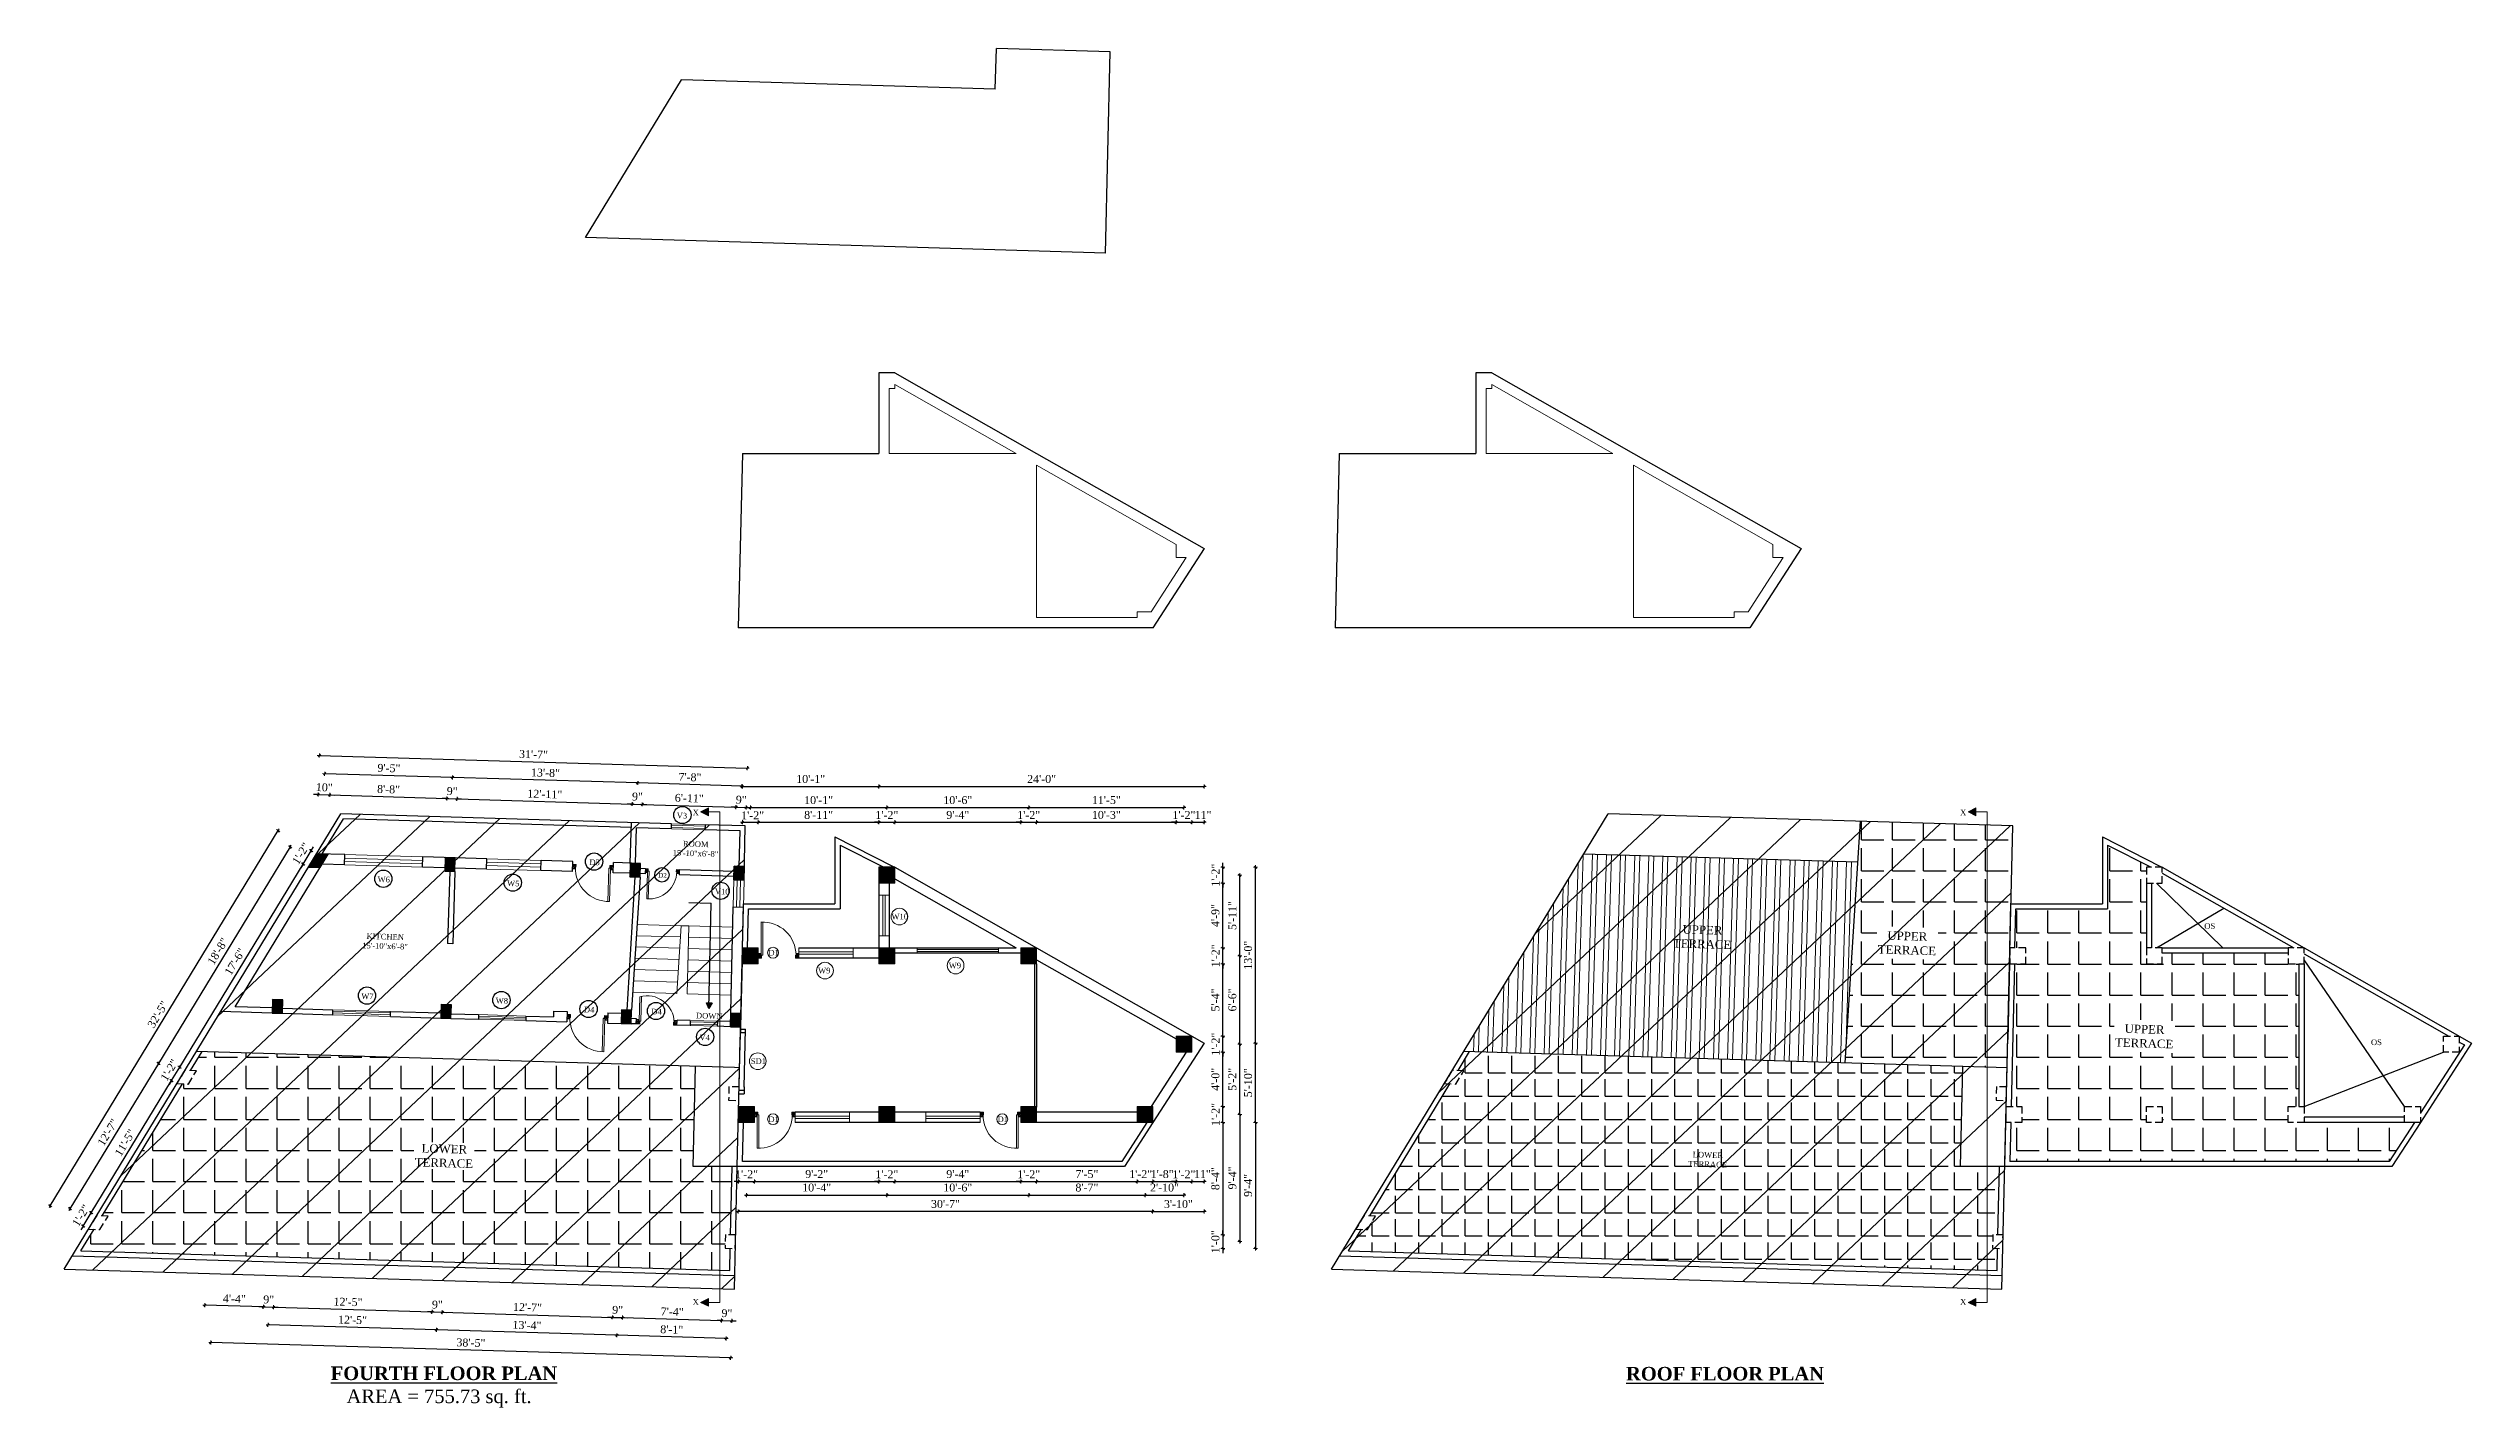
# Model space of a CAD drawing. Header units: inches. Extents: x 4069 to 291496, y -47643 to 12535.
# Drawn here: x 124208 to 126353, y -23437 to -22235 of the extents above; entities that cross this region are included whole.
import ezdxf

# ---------------------------------------------------------------- set-up
doc = ezdxf.new("R2010")
doc.units = ezdxf.units.IN
doc.header["$LTSCALE"] = 5
doc.header["$MEASUREMENT"] = 0
doc.linetypes.add('HIDDEN', pattern=[0.375, 0.25, -0.125])
for name, color, linetype, lineweight in [('A-WALL', 7, 'Continuous', 9), ('Dimension', 7, 'Continuous', 18), ('DOOR', 62, 'Continuous', 0), ('Dw', 2, 'Continuous', 18), ('tefriş', 30, 'Continuous', 9)]:
    doc.layers.add(name, color=color, linetype=linetype, lineweight=lineweight)
doc.layers.add('dim line', color=7, linetype='Continuous', lineweight=15, true_color=0xfab2b2)
doc.layers.add('TEXT', color=6, linetype='Continuous')
doc.layers.add('WALL', color=7, linetype='Continuous')
doc.styles.add('ordinary', font='times.ttf')
doc.dimstyles.new('Copy of 96', dxfattribs={"dimtxt": 7, "dimasz": 4, "dimexe": 0.5, "dimexo": 0.5, "dimgap": 3, "dimtad": 1, "dimdec": 1, "dimzin": 11, "dimdsep": 46, "dimlunit": 4, "dimtxsty": 'ordinary', "dimblk": 'OBLIQUE', "dimcen": 0.09, "dimse1": 1, "dimse2": 1, "dimclrt": 6, "dimazin": 0, "dimtfac": 1, "dimtdec": 1, "dimtix": 1, "dimtmove": 2, "dimatfit": 3, "dimldrblk": 'leader', "dimfxl": 0.5, "dimfxlon": 1, "dimtolj": 1, "dimtzin": 0, "dimarcsym": 0})
pattern_1 = [(0, (0, 0), (0, 27.5), [20, -7.5]), (90, (0, 0), (-27.5, 2e-15), [20, -7.5])]

msp = doc.modelspace()

# ---------------------------------------------------------------- texts
at = {"layer": 'TEXT', "style": 'ordinary'}
for s, height, rotation, p in [('V3', 5, 358.29037351, (124763.72792, -22916.02289)), ('W6', 5, 358.29037351, (124498.94899, -22972.47496)), ('W5', 5, 358.29037351, (124613.54828, -22975.89623)), ('D5', 5, 358.28959735, (124686.43557, -22957.29453)), ('D2', 4.1665, 358.28959735, (124747.23049, -22968.53358)), ('V10', 5, 358.29037351, (124797.49885, -22983.11373)), ('W7', 5, 358.29037351, (124484.4943, -23075.81857)), ('W8', 5, 358.29037351, (124603.48517, -23079.79295)), ('D4', 5, 358.28959735, (124681.58548, -23087.70788)), ('D4', 5, 358.29037351, (124741.23781, -23089.48881)), ('DOWN', 5, 358.28959735, (124780.78234, -23093.02852)), ('V4', 5, 358.29037351, (124783.83101, -23112.369))]:
    msp.add_text(s, height=height, rotation=rotation, dxfattribs=at).set_placement(p)
for s, p in [('W10', (124953.93239, -23005.49343)), ('OS', (126116.07107, -23013.89449)), ('D1', (124844.95869, -23037.48755)), ('W9', (124888.94653, -23053.27078)), ('W9', (125004.60991, -23048.77078)), ('OS', (126263.62375, -23116.72515)), ('SD1', (124829.39627, -23133.43023)), ('D1', (124844.95869, -23184.78718)), ('D1', (125047.84113, -23184.78718))]:
    msp.add_text(s, height=5, dxfattribs=at).set_placement(p)
at = {"layer": 'TEXT', "attachment_point": 8, "rotation": 358.28959735, "style": 'ordinary'}
for s, insert, char_height in [('ROOM\\P15\'-10"x6\'-8"', (124780.32387, -22949.69277), 5), ('UPPER\\PTERRACE', (125671.40443, -23031.1558), 7.5), ('KITCHEN\\P15\'-10"x6\'-8"', (124505.46495, -23031.67817), 5), ('UPPER\\PTERRACE', (125852.71033, -23036.56856), 7.5), ('UPPER\\PTERRACE', (126062.72786, -23118.97537), 7.5), ('LOWER\\PTERRACE', (124557.60763, -23224.84888), 7.5), ('LOWER\\PTERRACE', (125676.30596, -23224.7508), 5)]:
    msp.add_mtext_dynamic_manual_height_columns(s, width=101.5687276, gutter_width=1720.71691, heights=[0], dxfattribs=dict(at, insert=insert, char_height=char_height))
at = {"layer": 'TEXT', "char_height": 12, "width": 219.8150831, "attachment_point": 8, "style": 'ordinary'}
for s, insert in [('{\\fTimes New Roman|b1|i0|c0|p18;\\LFOURTH FLOOR PLAN}', (124557.73352, -23413.26002)), ('{\\fTimes New Roman|b1|i0|c0|p18;\\LROOF FLOOR PLAN}', (125691.77498, -23413.61982)), ('AREA = 755.73 sq. ft.', (124553.42699, -23437.383))]:
    msp.add_mtext(s, dxfattribs=dict(at, insert=insert))

# ---------------------------------------------------------------- blocks, each defined once
blk = doc.blocks.new('C1a')
at = {"color": 1, "ltscale": 5}
for p, q in [((18657.7, 4625.8), (18648.7, 4625.8)), ((18648.7, 4625.8), (18648.8, 4613.8)), ((18648.8, 4613.8), (18657.8, 4613.8)), ((18657.8, 4613.8), (18657.7, 4625.8))]:
    blk.add_line(p, q, dxfattribs=at)
blk = doc.blocks.new('c2a')
at = {"color": 1, "ltscale": 5}
for p, q in [((18091.6, 4625.8), (18084.8, 4613.8)), ((18084.8, 4613.8), (18095.2, 4613.8)), ((18102, 4625.8), (18091.6, 4625.8)), ((18095.2, 4613.8), (18102, 4625.8))]:
    blk.add_line(p, q, dxfattribs=at)
blk = doc.blocks.new('A$C27B36B59')
at = {"layer": 'DOOR'}
for p, q in [((0, 4), (0, 0)), ((2.5, 4), (0, 4)), ((0, 0), (3, 0)), ((2.5, 2.5), (2.5, 4)), ((3, 2.5), (2.5, 2.5)), ((3, 0), (3, 2.5))]:
    blk.add_line(p, q, dxfattribs=at)
for centre, radius, start, end in [((-1.4, -0.5), 4.75, 22.1411, 72.838), ((1.3, 2.1), 1.64, 45.138, 144.8948), ((2.2, 0.3), 2.49, 83.3149, 152.658), ((0.1, 0.4), 2.05, 349.4875, 93.6805), ((2, -0.5), 2.01, 58.7447, 166.495), ((-0.1, 0.3), 1.13, 343.542, 86.947), ((2.1, -0.4), 1.17, 38.2816, 160.1519)]:
    blk.add_arc(centre, radius, start, end, dxfattribs=at)
blk = doc.blocks.new('D2')
at = {"layer": 'DOOR'}
for p, q in [((74474, 24047.6), (74474, 24018.1)), ((74474, 24047.6), (74475.5, 24047.6)), ((74475.5, 24047.6), (74475.5, 24018.1))]:
    blk.add_line(p, q, dxfattribs=at)
blk.add_arc((74474, 24047.6), 29.5, 180, 272.9146, dxfattribs=at)
at = {"layer": 'DOOR', "xscale": -1, "rotation": 180}
blk.add_blockref('A$C27B36B59', (74442, 24050.1), dxfattribs=at)
at = {"layer": 'DOOR', "rotation": 180}
blk.add_blockref('A$C27B36B59', (74478, 24050.1), dxfattribs=at)
blk = doc.blocks.new('oblique')
at = {"color": 0, "lineweight": -2}
blk.add_line((0.25, 0.25), (-0.25, -0.25), dxfattribs=at)
at = {"layer": 'dim line', "lineweight": 9}
for p, q in [((-0.4375, 0), (0.4375, 0)), ((0, 0.4375), (0, -0.4375))]:
    blk.add_line(p, q, dxfattribs=at)
blk = doc.blocks.new('*D3332')
at = {"layer": 'A-WALL', "color": 0, "lineweight": -2, "ltscale": 50, "transparency": 16777216}
blk.add_line((124807.6, -23376.4), (124710.8, -23373.5), dxfattribs=at)
at = {"layer": 'Defpoints', "color": 0, "ltscale": 50, "transparency": 16777216}
for p in [(124719, -23097.7), (124815.8, -23100.6), (124710.8, -23373.5)]:
    blk.add_point(p, dxfattribs=at)
at = {"layer": 'A-WALL', "color": 0, "lineweight": -2, "ltscale": 50, "transparency": 16777216, "xscale": 4, "yscale": 4, "zscale": 4}
for p, rotation in [((124710.8, -23373.5), 178.2899854285045), ((124807.6, -23376.4), 358.2899854285045)]:
    blk.add_blockref('oblique', p, dxfattribs=dict(at, rotation=rotation))
at = {"layer": 'A-WALL', "color": 6, "ltscale": 50, "transparency": 16777216, "insert": (124759.4, -23368.4), "char_height": 7, "attachment_point": 5, "rotation": 358.29, "style": 'ordinary'}
blk.add_mtext('\\A1;8\'-1"', dxfattribs=at)
blk = doc.blocks.new('_OBLIQUE')
at = {"color": 0, "linetype": 'ByBlock'}
blk.add_line((-0.5, -0.5), (0.5, 0.5), dxfattribs=at)
blk = doc.blocks.new('leader')
at = {"layer": 'Dimension'}
for p, q in [((-4.42, 0), (4.42, 0)), ((0, -4.33), (0, 4.33))]:
    blk.add_line(p, q, dxfattribs=at)
blk = doc.blocks.new('*D3333')
at = {"layer": 'A-WALL', "color": 0, "lineweight": -2, "ltscale": 50, "transparency": 16777216}
blk.add_line((124710.8, -23373.5), (124551.2, -23368.7), dxfattribs=at)
at = {"layer": 'Defpoints', "color": 0, "ltscale": 50, "transparency": 16777216}
for p in [(124559.5, -23092.9), (124719, -23097.7), (124551.2, -23368.7)]:
    blk.add_point(p, dxfattribs=at)
at = {"layer": 'A-WALL', "color": 0, "lineweight": -2, "ltscale": 50, "transparency": 16777216, "xscale": 4, "yscale": 4, "zscale": 4}
for p, rotation in [((124551.2, -23368.7), 178.2899854285072), ((124710.8, -23373.5), 358.2899854285071)]:
    blk.add_blockref('oblique', p, dxfattribs=dict(at, rotation=rotation))
at = {"layer": 'A-WALL', "color": 6, "ltscale": 50, "transparency": 16777216, "insert": (124631.2, -23364.6), "char_height": 7, "attachment_point": 5, "rotation": 358.29, "style": 'ordinary'}
blk.add_mtext('\\A1;13\'-4"', dxfattribs=at)
blk = doc.blocks.new('*D3334')
at = {"layer": 'A-WALL', "color": 0, "lineweight": -2, "ltscale": 50, "transparency": 16777216}
blk.add_line((124551.2, -23368.7), (124402, -23364.3), dxfattribs=at)
at = {"layer": 'Defpoints', "color": 0, "ltscale": 50, "transparency": 16777216}
for p in [(124410.2, -23088.5), (124559.5, -23092.9), (124402, -23364.3)]:
    blk.add_point(p, dxfattribs=at)
at = {"layer": 'A-WALL', "color": 0, "lineweight": -2, "ltscale": 50, "transparency": 16777216, "xscale": 4, "yscale": 4, "zscale": 4}
for p, rotation in [((124402, -23364.3), 178.2899854285072), ((124551.2, -23368.7), 358.2899854285071)]:
    blk.add_blockref('oblique', p, dxfattribs=dict(at, rotation=rotation))
at = {"layer": 'A-WALL', "color": 6, "ltscale": 50, "transparency": 16777216, "insert": (124476.8, -23359.9), "char_height": 7, "attachment_point": 5, "rotation": 358.29, "style": 'ordinary'}
blk.add_mtext('\\A1;12\'-5"', dxfattribs=at)
blk = doc.blocks.new('*D3335')
at = {"layer": 'A-WALL', "color": 0, "lineweight": -2, "ltscale": 50, "transparency": 16777216}
blk.add_line((124811.6, -23393.5), (124351.3, -23379.8), dxfattribs=at)
at = {"layer": 'Defpoints', "color": 0, "ltscale": 50, "transparency": 16777216}
for p in [(124360, -23087), (124820.3, -23100.7), (124351.3, -23379.8)]:
    blk.add_point(p, dxfattribs=at)
at = {"layer": 'A-WALL', "color": 0, "lineweight": -2, "ltscale": 50, "transparency": 16777216, "xscale": 4, "yscale": 4, "zscale": 4}
for p, rotation in [((124351.3, -23379.8), 178.2899854285072), ((124811.6, -23393.5), 358.2899854285071)]:
    blk.add_blockref('oblique', p, dxfattribs=dict(at, rotation=rotation))
at = {"layer": 'A-WALL', "color": 6, "ltscale": 50, "transparency": 16777216, "insert": (124581.6, -23380.1), "char_height": 7, "attachment_point": 5, "rotation": 358.29, "style": 'ordinary'}
blk.add_mtext('\\A1;38\'-5"', dxfattribs=at)
blk = doc.blocks.new('*D3336')
at = {"layer": 'A-WALL', "color": 0, "lineweight": -2, "ltscale": 50, "transparency": 16777216}
for p, q in [((124238.3, -23276.8), (124245.5, -23265)), ((124245.5, -23265), (124247.6, -23261.6)), ((124238.3, -23276.8), (124236.3, -23280.2))]:
    blk.add_line(p, q, dxfattribs=at)
at = {"layer": 'Defpoints', "color": 0, "ltscale": 50, "transparency": 16777216}
for p in [(124245.5, -23265), (124250.1, -23267.8), (124242.9, -23279.6)]:
    blk.add_point(p, dxfattribs=at)
at = {"layer": 'A-WALL', "color": 0, "lineweight": -2, "ltscale": 50, "transparency": 16777216, "xscale": 4, "yscale": 4, "zscale": 4}
for p, rotation in [((124245.5, -23265), 238.7014709228327), ((124238.3, -23276.8), 58.70147092283272)]:
    blk.add_blockref('oblique', p, dxfattribs=dict(at, rotation=rotation))
at = {"layer": 'A-WALL', "color": 6, "ltscale": 50, "transparency": 16777216, "insert": (124236.4, -23267.5), "char_height": 7, "attachment_point": 5, "rotation": 58.7015, "style": 'ordinary'}
blk.add_mtext('\\A1;1\'-2"', dxfattribs=at)
blk = doc.blocks.new('*D3337')
at = {"layer": 'A-WALL', "color": 0, "lineweight": -2, "ltscale": 50, "transparency": 16777216}
blk.add_line((124245.5, -23265), (124316.6, -23148.1), dxfattribs=at)
at = {"layer": 'Defpoints', "color": 0, "ltscale": 50, "transparency": 16777216}
for p in [(124316.6, -23148.1), (124321.2, -23150.8), (124250.1, -23267.8)]:
    blk.add_point(p, dxfattribs=at)
at = {"layer": 'A-WALL', "color": 0, "lineweight": -2, "ltscale": 50, "transparency": 16777216, "xscale": 4, "yscale": 4, "zscale": 4}
for p, rotation in [((124316.6, -23148.1), 58.70147092306956), ((124245.5, -23265), 238.7014709230696)]:
    blk.add_blockref('oblique', p, dxfattribs=dict(at, rotation=rotation))
at = {"layer": 'A-WALL', "color": 6, "ltscale": 50, "transparency": 16777216, "insert": (124275.5, -23203.1), "char_height": 7, "attachment_point": 5, "rotation": 58.7015, "style": 'ordinary'}
blk.add_mtext('\\A1;11\'-5"', dxfattribs=at)
blk = doc.blocks.new('*D3338')
at = {"layer": 'A-WALL', "color": 0, "lineweight": -2, "ltscale": 50, "transparency": 16777216}
for p, q in [((124316.6, -23148.1), (124323.8, -23136.3)), ((124323.8, -23136.3), (124325.9, -23132.9)), ((124316.6, -23148.1), (124314.5, -23151.5))]:
    blk.add_line(p, q, dxfattribs=at)
at = {"layer": 'Defpoints', "color": 0, "ltscale": 50, "transparency": 16777216}
for p in [(124323.8, -23136.3), (124328.3, -23139), (124321.2, -23150.8)]:
    blk.add_point(p, dxfattribs=at)
at = {"layer": 'A-WALL', "color": 0, "lineweight": -2, "ltscale": 50, "transparency": 16777216, "xscale": 4, "yscale": 4, "zscale": 4}
for p, rotation in [((124323.8, -23136.3), 238.7014709230696), ((124316.6, -23148.1), 58.70147092306958)]:
    blk.add_blockref('oblique', p, dxfattribs=dict(at, rotation=rotation))
at = {"layer": 'A-WALL', "color": 6, "ltscale": 50, "transparency": 16777216, "insert": (124314.6, -23138.8), "char_height": 7, "attachment_point": 5, "rotation": 58.7015, "style": 'ordinary'}
blk.add_mtext('\\A1;1\'-2"', dxfattribs=at)
blk = doc.blocks.new('*D3339')
at = {"layer": 'A-WALL', "color": 0, "lineweight": -2, "ltscale": 50, "transparency": 16777216}
blk.add_line((124323.8, -23136.3), (124433.1, -22956.5), dxfattribs=at)
at = {"layer": 'Defpoints', "color": 0, "ltscale": 50, "transparency": 16777216}
for p in [(124433.1, -22956.5), (124437.7, -22959.2), (124328.3, -23139)]:
    blk.add_point(p, dxfattribs=at)
at = {"layer": 'A-WALL', "color": 0, "lineweight": -2, "ltscale": 50, "transparency": 16777216, "xscale": 4, "yscale": 4, "zscale": 4}
for p, rotation in [((124433.1, -22956.5), 58.70147092306956), ((124323.8, -23136.3), 238.7014709230696)]:
    blk.add_blockref('oblique', p, dxfattribs=dict(at, rotation=rotation))
at = {"layer": 'A-WALL', "color": 6, "ltscale": 50, "transparency": 16777216, "insert": (124372.8, -23042.9), "char_height": 7, "attachment_point": 5, "rotation": 58.7015, "style": 'ordinary'}
blk.add_mtext('\\A1;17\'-6"', dxfattribs=at)
blk = doc.blocks.new('*D3340')
at = {"layer": 'A-WALL', "color": 0, "lineweight": -2, "ltscale": 50, "transparency": 16777216}
for p, q in [((124433.1, -22956.5), (124440.3, -22944.7)), ((124440.3, -22944.7), (124442.3, -22941.2)), ((124433.1, -22956.5), (124431, -22959.9))]:
    blk.add_line(p, q, dxfattribs=at)
at = {"layer": 'Defpoints', "color": 0, "ltscale": 50, "transparency": 16777216}
for p in [(124440.3, -22944.7), (124444.8, -22947.4), (124437.7, -22959.2)]:
    blk.add_point(p, dxfattribs=at)
at = {"layer": 'A-WALL', "color": 0, "lineweight": -2, "ltscale": 50, "transparency": 16777216, "xscale": 4, "yscale": 4, "zscale": 4}
for p, rotation in [((124440.3, -22944.7), 238.7014709230696), ((124433.1, -22956.5), 58.70147092306958)]:
    blk.add_blockref('oblique', p, dxfattribs=dict(at, rotation=rotation))
at = {"layer": 'A-WALL', "color": 6, "ltscale": 50, "transparency": 16777216, "insert": (124431.1, -22947.2), "char_height": 7, "attachment_point": 5, "rotation": 58.7015, "style": 'ordinary'}
blk.add_mtext('\\A1;1\'-2"', dxfattribs=at)
blk = doc.blocks.new('*D3341')
at = {"layer": 'A-WALL', "color": 0, "lineweight": -2, "ltscale": 50, "transparency": 16777216}
blk.add_line((124421.5, -22941.3), (124305, -23132.9), dxfattribs=at)
at = {"layer": 'Defpoints', "color": 0, "ltscale": 50, "transparency": 16777216}
for p in [(124441.3, -22953.3), (124305, -23132.9), (124324.8, -23144.9)]:
    blk.add_point(p, dxfattribs=at)
at = {"layer": 'A-WALL', "color": 0, "lineweight": -2, "ltscale": 50, "transparency": 16777216, "xscale": 4, "yscale": 4, "zscale": 4}
for p, rotation in [((124421.5, -22941.3), 58.70147092277564), ((124305, -23132.9), 238.7014709227756)]:
    blk.add_blockref('oblique', p, dxfattribs=dict(at, rotation=rotation))
at = {"layer": 'A-WALL', "color": 6, "ltscale": 50, "transparency": 16777216, "insert": (124357.6, -23033.7), "char_height": 7, "attachment_point": 5, "rotation": 58.7015, "style": 'ordinary'}
blk.add_mtext('\\A1;18\'-8"', dxfattribs=at)
blk = doc.blocks.new('*D3342')
at = {"layer": 'A-WALL', "color": 0, "lineweight": -2, "ltscale": 50, "transparency": 16777216}
blk.add_line((124305, -23132.9), (124226.7, -23261.6), dxfattribs=at)
at = {"layer": 'Defpoints', "color": 0, "ltscale": 50, "transparency": 16777216}
for p in [(124324.8, -23144.9), (124226.7, -23261.6), (124246.5, -23273.7)]:
    blk.add_point(p, dxfattribs=at)
at = {"layer": 'A-WALL', "color": 0, "lineweight": -2, "ltscale": 50, "transparency": 16777216, "xscale": 4, "yscale": 4, "zscale": 4}
for p, rotation in [((124305, -23132.9), 58.70147092306958), ((124226.7, -23261.6), 238.7014709230696)]:
    blk.add_blockref('oblique', p, dxfattribs=dict(at, rotation=rotation))
at = {"layer": 'A-WALL', "color": 6, "ltscale": 50, "transparency": 16777216, "insert": (124260.2, -23193.9), "char_height": 7, "attachment_point": 5, "rotation": 58.7015, "style": 'ordinary'}
blk.add_mtext('\\A1;12\'-7"', dxfattribs=at)
blk = doc.blocks.new('*D3343')
at = {"layer": 'A-WALL', "color": 0, "lineweight": -2, "ltscale": 50, "transparency": 16777216}
blk.add_line((124209.1, -23259), (124411.1, -22926.9), dxfattribs=at)
at = {"layer": 'Defpoints', "color": 0, "ltscale": 50, "transparency": 16777216}
for p in [(124411.1, -22926.9), (124444.8, -22947.4), (124242.9, -23279.6)]:
    blk.add_point(p, dxfattribs=at)
at = {"layer": 'A-WALL', "color": 0, "lineweight": -2, "ltscale": 50, "transparency": 16777216, "xscale": 4, "yscale": 4, "zscale": 4}
for p, rotation in [((124411.1, -22926.9), 58.70147092277312), ((124209.1, -23259), 238.7014709227732)]:
    blk.add_blockref('oblique', p, dxfattribs=dict(at, rotation=rotation))
at = {"layer": 'A-WALL', "color": 6, "ltscale": 50, "transparency": 16777216, "insert": (124304.5, -23089.6), "char_height": 7, "attachment_point": 5, "rotation": 58.7015, "style": 'ordinary'}
blk.add_mtext('\\A1;32\'-5"', dxfattribs=at)
blk = doc.blocks.new('*D3344')
at = {"layer": 'A-WALL', "color": 0, "lineweight": -2, "ltscale": 50, "transparency": 16777216}
for p, q in [((124446.4, -22895.1), (124442.4, -22895)), ((124446.4, -22895.1), (124456.7, -22895.4)), ((124456.7, -22895.4), (124460.7, -22895.5))]:
    blk.add_line(p, q, dxfattribs=at)
at = {"layer": 'Defpoints', "color": 0, "ltscale": 50, "transparency": 16777216}
for p in [(124456.7, -22895.4), (124444.8, -22947.4), (124455.2, -22947.7)]:
    blk.add_point(p, dxfattribs=at)
at = {"layer": 'A-WALL', "color": 0, "lineweight": -2, "ltscale": 50, "transparency": 16777216, "xscale": 4, "yscale": 4, "zscale": 4}
for p, rotation in [((124446.4, -22895.1), 358.2899854285503), ((124456.7, -22895.4), 178.2899854285504)]:
    blk.add_blockref('oblique', p, dxfattribs=dict(at, rotation=rotation))
at = {"layer": 'A-WALL', "color": 6, "ltscale": 50, "transparency": 16777216, "insert": (124451.8, -22888.7), "char_height": 7, "attachment_point": 5, "rotation": 358.29, "style": 'ordinary'}
blk.add_mtext('\\A1;10"', dxfattribs=at)
blk = doc.blocks.new('*D3345')
at = {"layer": 'A-WALL', "color": 0, "lineweight": -2, "ltscale": 50, "transparency": 16777216}
blk.add_line((124456.7, -22895.4), (124560.3, -22898.5), dxfattribs=at)
at = {"layer": 'Defpoints', "color": 0, "ltscale": 50, "transparency": 16777216}
for p in [(124560.3, -22898.5), (124455.2, -22947.7), (124558.8, -22950.8)]:
    blk.add_point(p, dxfattribs=at)
at = {"layer": 'A-WALL', "color": 0, "lineweight": -2, "ltscale": 50, "transparency": 16777216, "xscale": 4, "yscale": 4, "zscale": 4}
for p, rotation in [((124456.7, -22895.4), 178.2899854285072), ((124560.3, -22898.5), 358.2899854285072)]:
    blk.add_blockref('oblique', p, dxfattribs=dict(at, rotation=rotation))
at = {"layer": 'A-WALL', "color": 6, "ltscale": 50, "transparency": 16777216, "insert": (124508.7, -22890.4), "char_height": 7, "attachment_point": 5, "rotation": 358.29, "style": 'ordinary'}
blk.add_mtext('\\A1;8\'-8"', dxfattribs=at)
blk = doc.blocks.new('*D3346')
at = {"layer": 'A-WALL', "color": 0, "lineweight": -2, "ltscale": 50, "transparency": 16777216}
for p, q in [((124560.3, -22898.5), (124556.3, -22898.4)), ((124560.3, -22898.5), (124569.3, -22898.8)), ((124569.3, -22898.8), (124573.3, -22898.9))]:
    blk.add_line(p, q, dxfattribs=at)
at = {"layer": 'Defpoints', "color": 0, "ltscale": 50, "transparency": 16777216}
for p in [(124569.3, -22898.8), (124558.8, -22950.8), (124567.8, -22951.1)]:
    blk.add_point(p, dxfattribs=at)
at = {"layer": 'A-WALL', "color": 0, "lineweight": -2, "ltscale": 50, "transparency": 16777216, "xscale": 4, "yscale": 4, "zscale": 4}
for p, rotation in [((124560.3, -22898.5), 358.2899854285072), ((124569.3, -22898.8), 178.2899854285072)]:
    blk.add_blockref('oblique', p, dxfattribs=dict(at, rotation=rotation))
at = {"layer": 'A-WALL', "color": 6, "ltscale": 50, "transparency": 16777216, "insert": (124565, -22892.1), "char_height": 7, "attachment_point": 5, "rotation": 358.29, "style": 'ordinary'}
blk.add_mtext('\\A1;9"', dxfattribs=at)
blk = doc.blocks.new('*D3347')
at = {"layer": 'A-WALL', "color": 0, "lineweight": -2, "ltscale": 50, "transparency": 16777216}
blk.add_line((124569.3, -22898.8), (124724.3, -22903.4), dxfattribs=at)
at = {"layer": 'Defpoints', "color": 0, "ltscale": 50, "transparency": 16777216}
for p in [(124724.3, -22903.4), (124567.8, -22951.1), (124722.7, -22955.7)]:
    blk.add_point(p, dxfattribs=at)
at = {"layer": 'A-WALL', "color": 0, "lineweight": -2, "ltscale": 50, "transparency": 16777216, "xscale": 4, "yscale": 4, "zscale": 4}
for p, rotation in [((124569.3, -22898.8), 178.2899854285072), ((124724.3, -22903.4), 358.2899854285072)]:
    blk.add_blockref('oblique', p, dxfattribs=dict(at, rotation=rotation))
at = {"layer": 'A-WALL', "color": 6, "ltscale": 50, "transparency": 16777216, "insert": (124647, -22894.6), "char_height": 7, "attachment_point": 5, "rotation": 358.29, "style": 'ordinary'}
blk.add_mtext('\\A1;12\'-11"', dxfattribs=at)
blk = doc.blocks.new('*D3348')
at = {"layer": 'A-WALL', "color": 0, "lineweight": -2, "ltscale": 50, "transparency": 16777216}
for p, q in [((124724.3, -22903.4), (124720.3, -22903.3)), ((124724.3, -22903.4), (124733.3, -22903.7)), ((124733.3, -22903.7), (124737.3, -22903.8))]:
    blk.add_line(p, q, dxfattribs=at)
at = {"layer": 'Defpoints', "color": 0, "ltscale": 50, "transparency": 16777216}
for p in [(124733.3, -22903.7), (124722.7, -22955.7), (124731.7, -22956)]:
    blk.add_point(p, dxfattribs=at)
at = {"layer": 'A-WALL', "color": 0, "lineweight": -2, "ltscale": 50, "transparency": 16777216, "xscale": 4, "yscale": 4, "zscale": 4}
for p, rotation in [((124724.3, -22903.4), 358.2899854285072), ((124733.3, -22903.7), 178.2899854285072)]:
    blk.add_blockref('oblique', p, dxfattribs=dict(at, rotation=rotation))
at = {"layer": 'A-WALL', "color": 6, "ltscale": 50, "transparency": 16777216, "insert": (124729, -22896.9), "char_height": 7, "attachment_point": 5, "rotation": 358.29, "style": 'ordinary'}
blk.add_mtext('\\A1;9"', dxfattribs=at)
blk = doc.blocks.new('*D3349')
at = {"layer": 'A-WALL', "color": 0, "lineweight": -2, "ltscale": 50, "transparency": 16777216}
blk.add_line((124733.3, -22903.7), (124816.2, -22906.1), dxfattribs=at)
at = {"layer": 'Defpoints', "color": 0, "ltscale": 50, "transparency": 16777216}
for p in [(124816.2, -22906.1), (124731.7, -22956), (124814.7, -22958.5)]:
    blk.add_point(p, dxfattribs=at)
at = {"layer": 'A-WALL', "color": 0, "lineweight": -2, "ltscale": 50, "transparency": 16777216, "xscale": 4, "yscale": 4, "zscale": 4}
for p, rotation in [((124733.3, -22903.7), 178.2899854285072), ((124816.2, -22906.1), 358.2899854285072)]:
    blk.add_blockref('oblique', p, dxfattribs=dict(at, rotation=rotation))
at = {"layer": 'A-WALL', "color": 6, "ltscale": 50, "transparency": 16777216, "insert": (124774.9, -22898.3), "char_height": 7, "attachment_point": 5, "rotation": 358.29, "style": 'ordinary'}
blk.add_mtext('\\A1;6\'-11"', dxfattribs=at)
blk = doc.blocks.new('*D3350')
at = {"layer": 'A-WALL', "color": 0, "lineweight": -2, "ltscale": 50, "transparency": 16777216}
for p, q in [((124816.2, -22906.1), (124812.2, -22906)), ((124816.2, -22906.1), (124825.2, -22906.4)), ((124825.2, -22906.4), (124829.2, -22906.5))]:
    blk.add_line(p, q, dxfattribs=at)
at = {"layer": 'Defpoints', "color": 0, "ltscale": 50, "transparency": 16777216}
for p in [(124825.2, -22906.4), (124814.7, -22958.5), (124823.7, -22958.7)]:
    blk.add_point(p, dxfattribs=at)
at = {"layer": 'A-WALL', "color": 0, "lineweight": -2, "ltscale": 50, "transparency": 16777216, "xscale": 4, "yscale": 4, "zscale": 4}
for p, rotation in [((124816.2, -22906.1), 358.2899854285072), ((124825.2, -22906.4), 178.2899854285072)]:
    blk.add_blockref('oblique', p, dxfattribs=dict(at, rotation=rotation))
at = {"layer": 'A-WALL', "color": 6, "ltscale": 50, "transparency": 16777216, "insert": (124820.9, -22899.7), "char_height": 7, "attachment_point": 5, "rotation": 358.29, "style": 'ordinary'}
blk.add_mtext('\\A1;9"', dxfattribs=at)
blk = doc.blocks.new('*D3351')
at = {"layer": 'A-WALL', "color": 0, "lineweight": -2, "ltscale": 50, "transparency": 16777216}
blk.add_line((124821.3, -22887.6), (124729.3, -22884.8), dxfattribs=at)
at = {"layer": 'Defpoints', "color": 0, "ltscale": 50, "transparency": 16777216}
for p in [(124729.3, -22884.8), (124727.2, -22955.9), (124819.2, -22958.6)]:
    blk.add_point(p, dxfattribs=at)
at = {"layer": 'A-WALL', "color": 0, "lineweight": -2, "ltscale": 50, "transparency": 16777216, "xscale": 4, "yscale": 4, "zscale": 4}
for p, rotation in [((124729.3, -22884.8), 178.2899854285038), ((124821.3, -22887.6), 358.2899854285037)]:
    blk.add_blockref('oblique', p, dxfattribs=dict(at, rotation=rotation))
at = {"layer": 'A-WALL', "color": 6, "ltscale": 50, "transparency": 16777216, "insert": (124775.5, -22879.7), "char_height": 7, "attachment_point": 5, "rotation": 358.29, "style": 'ordinary'}
blk.add_mtext('\\A1;7\'-8"', dxfattribs=at)
blk = doc.blocks.new('*D3352')
at = {"layer": 'A-WALL', "color": 0, "lineweight": -2, "ltscale": 50, "transparency": 16777216}
blk.add_line((124729.3, -22884.8), (124565.4, -22880), dxfattribs=at)
at = {"layer": 'Defpoints', "color": 0, "ltscale": 50, "transparency": 16777216}
for p in [(124565.4, -22880), (124563.3, -22951), (124727.2, -22955.9)]:
    blk.add_point(p, dxfattribs=at)
at = {"layer": 'A-WALL', "color": 0, "lineweight": -2, "ltscale": 50, "transparency": 16777216, "xscale": 4, "yscale": 4, "zscale": 4}
for p, rotation in [((124565.4, -22880), 178.2899854285072), ((124729.3, -22884.8), 358.2899854285071)]:
    blk.add_blockref('oblique', p, dxfattribs=dict(at, rotation=rotation))
at = {"layer": 'A-WALL', "color": 6, "ltscale": 50, "transparency": 16777216, "insert": (124647.6, -22875.8), "char_height": 7, "attachment_point": 5, "rotation": 358.29, "style": 'ordinary'}
blk.add_mtext('\\A1;13\'-8"', dxfattribs=at)
blk = doc.blocks.new('*D3353')
at = {"layer": 'A-WALL', "color": 0, "lineweight": -2, "ltscale": 50, "transparency": 16777216}
blk.add_line((124565.4, -22880), (124452.1, -22876.6), dxfattribs=at)
at = {"layer": 'Defpoints', "color": 0, "ltscale": 50, "transparency": 16777216}
for p in [(124452.1, -22876.6), (124450, -22947.6), (124563.3, -22951)]:
    blk.add_point(p, dxfattribs=at)
at = {"layer": 'A-WALL', "color": 0, "lineweight": -2, "ltscale": 50, "transparency": 16777216, "xscale": 4, "yscale": 4, "zscale": 4}
for p, rotation in [((124452.1, -22876.6), 178.2899854285072), ((124565.4, -22880), 358.2899854285071)]:
    blk.add_blockref('oblique', p, dxfattribs=dict(at, rotation=rotation))
at = {"layer": 'A-WALL', "color": 6, "ltscale": 50, "transparency": 16777216, "insert": (124509, -22871.7), "char_height": 7, "attachment_point": 5, "rotation": 358.29, "style": 'ordinary'}
blk.add_mtext('\\A1;9\'-5"', dxfattribs=at)
blk = doc.blocks.new('*D3354')
at = {"layer": 'A-WALL', "color": 0, "lineweight": -2, "ltscale": 50, "transparency": 16777216}
blk.add_line((124447.4, -22860.4), (124826.3, -22871.7), dxfattribs=at)
at = {"layer": 'Defpoints', "color": 0, "ltscale": 50, "transparency": 16777216}
for p in [(124826.3, -22871.7), (124444.8, -22947.4), (124823.7, -22958.7)]:
    blk.add_point(p, dxfattribs=at)
at = {"layer": 'A-WALL', "color": 0, "lineweight": -2, "ltscale": 50, "transparency": 16777216, "xscale": 4, "yscale": 4, "zscale": 4}
for p, rotation in [((124447.4, -22860.4), 178.2899854285072), ((124826.3, -22871.7), 358.2899854285071)]:
    blk.add_blockref('oblique', p, dxfattribs=dict(at, rotation=rotation))
at = {"layer": 'A-WALL', "color": 6, "ltscale": 50, "transparency": 16777216, "insert": (124637, -22859.5), "char_height": 7, "attachment_point": 5, "rotation": 358.29, "style": 'ordinary'}
blk.add_mtext('\\A1;31\'-7"', dxfattribs=at)
blk = doc.blocks.new('*D3355')
at = {"layer": 'A-WALL', "color": 0, "lineweight": -2, "ltscale": 50, "transparency": 16777216}
for p, q in [((124397.9, -23348.3), (124393.9, -23348.2)), ((124397.9, -23348.3), (124406.9, -23348.6)), ((124406.9, -23348.6), (124410.9, -23348.7))]:
    blk.add_line(p, q, dxfattribs=at)
at = {"layer": 'Defpoints', "color": 0, "ltscale": 50, "transparency": 16777216}
for p in [(124405.7, -23088.3), (124414.7, -23088.6), (124406.9, -23348.6)]:
    blk.add_point(p, dxfattribs=at)
at = {"layer": 'A-WALL', "color": 0, "lineweight": -2, "ltscale": 50, "transparency": 16777216, "xscale": 4, "yscale": 4, "zscale": 4}
for p, rotation in [((124397.9, -23348.3), 358.2899854285071), ((124406.9, -23348.6), 178.2899854285072)]:
    blk.add_blockref('oblique', p, dxfattribs=dict(at, rotation=rotation))
at = {"layer": 'A-WALL', "color": 6, "ltscale": 50, "transparency": 16777216, "insert": (124402.6, -23341.9), "char_height": 7, "attachment_point": 5, "rotation": 358.29, "style": 'ordinary'}
blk.add_mtext('\\A1;9"', dxfattribs=at)
blk = doc.blocks.new('*D3357')
at = {"layer": 'A-WALL', "color": 0, "lineweight": -2, "ltscale": 50, "transparency": 16777216}
blk.add_line((124397.9, -23348.3), (124547.2, -23352.8), dxfattribs=at)
at = {"layer": 'Defpoints', "color": 0, "ltscale": 50, "transparency": 16777216}
for p in [(124405.7, -23088.3), (124555, -23092.8), (124547.2, -23352.8)]:
    blk.add_point(p, dxfattribs=at)
at = {"layer": 'A-WALL', "color": 0, "lineweight": -2, "ltscale": 50, "transparency": 16777216, "xscale": 4, "yscale": 4, "zscale": 4}
for p, rotation in [((124397.9, -23348.3), 178.2899854285072), ((124547.2, -23352.8), 358.2899854285071)]:
    blk.add_blockref('oblique', p, dxfattribs=dict(at, rotation=rotation))
at = {"layer": 'A-WALL', "color": 6, "ltscale": 50, "transparency": 16777216, "insert": (124472.8, -23344), "char_height": 7, "attachment_point": 5, "rotation": 358.29, "style": 'ordinary'}
blk.add_mtext('\\A1;12\'-5"', dxfattribs=at)
blk = doc.blocks.new('*D3358')
at = {"layer": 'A-WALL', "color": 0, "lineweight": -2, "ltscale": 50, "transparency": 16777216}
for p, q in [((124547.2, -23352.8), (124543.2, -23352.7)), ((124547.2, -23352.8), (124556.2, -23353.1)), ((124556.2, -23353.1), (124560.2, -23353.2))]:
    blk.add_line(p, q, dxfattribs=at)
at = {"layer": 'Defpoints', "color": 0, "ltscale": 50, "transparency": 16777216}
for p in [(124555, -23092.8), (124564, -23093.1), (124556.2, -23353.1)]:
    blk.add_point(p, dxfattribs=at)
at = {"layer": 'A-WALL', "color": 0, "lineweight": -2, "ltscale": 50, "transparency": 16777216, "xscale": 4, "yscale": 4, "zscale": 4}
for p, rotation in [((124547.2, -23352.8), 358.2899854285071), ((124556.2, -23353.1), 178.2899854285072)]:
    blk.add_blockref('oblique', p, dxfattribs=dict(at, rotation=rotation))
at = {"layer": 'A-WALL', "color": 6, "ltscale": 50, "transparency": 16777216, "insert": (124551.9, -23346.4), "char_height": 7, "attachment_point": 5, "rotation": 358.29, "style": 'ordinary'}
blk.add_mtext('\\A1;9"', dxfattribs=at)
blk = doc.blocks.new('*D3359')
at = {"layer": 'A-WALL', "color": 0, "lineweight": -2, "ltscale": 50, "transparency": 16777216}
blk.add_line((124556.2, -23353.1), (124706.8, -23357.6), dxfattribs=at)
at = {"layer": 'Defpoints', "color": 0, "ltscale": 50, "transparency": 16777216}
for p in [(124564, -23093.1), (124714.5, -23097.6), (124706.8, -23357.6)]:
    blk.add_point(p, dxfattribs=at)
at = {"layer": 'A-WALL', "color": 0, "lineweight": -2, "ltscale": 50, "transparency": 16777216, "xscale": 4, "yscale": 4, "zscale": 4}
for p, rotation in [((124556.2, -23353.1), 178.2899854285072), ((124706.8, -23357.6), 358.2899854285071)]:
    blk.add_blockref('oblique', p, dxfattribs=dict(at, rotation=rotation))
at = {"layer": 'A-WALL', "color": 6, "ltscale": 50, "transparency": 16777216, "insert": (124631.7, -23348.7), "char_height": 7, "attachment_point": 5, "rotation": 358.29, "style": 'ordinary'}
blk.add_mtext('\\A1;12\'-7"', dxfattribs=at)
blk = doc.blocks.new('*D3360')
at = {"layer": 'A-WALL', "color": 0, "lineweight": -2, "ltscale": 50, "transparency": 16777216}
for p, q in [((124706.8, -23357.6), (124702.8, -23357.4)), ((124706.8, -23357.6), (124715.8, -23357.8)), ((124715.8, -23357.8), (124719.8, -23357.9))]:
    blk.add_line(p, q, dxfattribs=at)
at = {"layer": 'Defpoints', "color": 0, "ltscale": 50, "transparency": 16777216}
for p in [(124714.5, -23097.6), (124723.5, -23097.8), (124715.8, -23357.8)]:
    blk.add_point(p, dxfattribs=at)
at = {"layer": 'A-WALL', "color": 0, "lineweight": -2, "ltscale": 50, "transparency": 16777216, "xscale": 4, "yscale": 4, "zscale": 4}
for p, rotation in [((124706.8, -23357.6), 358.2899854285071), ((124715.8, -23357.8), 178.2899854285072)]:
    blk.add_blockref('oblique', p, dxfattribs=dict(at, rotation=rotation))
at = {"layer": 'A-WALL', "color": 6, "ltscale": 50, "transparency": 16777216, "insert": (124711.5, -23351.1), "char_height": 7, "attachment_point": 5, "rotation": 358.29, "style": 'ordinary'}
blk.add_mtext('\\A1;9"', dxfattribs=at)
blk = doc.blocks.new('*D3361')
at = {"layer": 'A-WALL', "color": 0, "lineweight": -2, "ltscale": 50, "transparency": 16777216}
blk.add_line((124715.8, -23357.8), (124803.5, -23360.5), dxfattribs=at)
at = {"layer": 'Defpoints', "color": 0, "ltscale": 50, "transparency": 16777216}
for p in [(124723.5, -23097.8), (124811.3, -23100.4), (124803.5, -23360.5)]:
    blk.add_point(p, dxfattribs=at)
at = {"layer": 'A-WALL', "color": 0, "lineweight": -2, "ltscale": 50, "transparency": 16777216, "xscale": 4, "yscale": 4, "zscale": 4}
for p, rotation in [((124715.8, -23357.8), 178.2899854285072), ((124803.5, -23360.5), 358.2899854285071)]:
    blk.add_blockref('oblique', p, dxfattribs=dict(at, rotation=rotation))
at = {"layer": 'A-WALL', "color": 6, "ltscale": 50, "transparency": 16777216, "insert": (124759.8, -23352.6), "char_height": 7, "attachment_point": 5, "rotation": 358.29, "style": 'ordinary'}
blk.add_mtext('\\A1;7\'-4"', dxfattribs=at)
blk = doc.blocks.new('*D3362')
at = {"layer": 'A-WALL', "color": 0, "lineweight": -2, "ltscale": 50, "transparency": 16777216}
for p, q in [((124803.5, -23360.5), (124799.5, -23360.3)), ((124803.5, -23360.5), (124812.5, -23360.7)), ((124812.5, -23360.7), (124816.5, -23360.8))]:
    blk.add_line(p, q, dxfattribs=at)
at = {"layer": 'Defpoints', "color": 0, "ltscale": 50, "transparency": 16777216}
for p in [(124811.3, -23100.4), (124820.3, -23100.7), (124812.5, -23360.7)]:
    blk.add_point(p, dxfattribs=at)
at = {"layer": 'A-WALL', "color": 0, "lineweight": -2, "ltscale": 50, "transparency": 16777216, "xscale": 4, "yscale": 4, "zscale": 4}
for p, rotation in [((124803.5, -23360.5), 358.2899854285071), ((124812.5, -23360.7), 178.2899854285072)]:
    blk.add_blockref('oblique', p, dxfattribs=dict(at, rotation=rotation))
at = {"layer": 'A-WALL', "color": 6, "ltscale": 50, "transparency": 16777216, "insert": (124808.2, -23354), "char_height": 7, "attachment_point": 5, "rotation": 358.29, "style": 'ordinary'}
blk.add_mtext('\\A1;9"', dxfattribs=at)
blk = doc.blocks.new('*D3356')
at = {"layer": 'A-WALL', "color": 0, "lineweight": -2, "ltscale": 50, "transparency": 16777216}
blk.add_line((124397.9, -23348.3), (124346.1, -23346.8), dxfattribs=at)
at = {"layer": 'Defpoints', "color": 0, "ltscale": 50, "transparency": 16777216}
for p in [(124353.8, -23086.8), (124405.7, -23088.3), (124346.1, -23346.8)]:
    blk.add_point(p, dxfattribs=at)
at = {"layer": 'A-WALL', "color": 0, "lineweight": -2, "ltscale": 50, "transparency": 16777216, "xscale": 4, "yscale": 4, "zscale": 4}
for p, rotation in [((124346.1, -23346.8), 178.2899854285072), ((124397.9, -23348.3), 358.2899854285071)]:
    blk.add_blockref('oblique', p, dxfattribs=dict(at, rotation=rotation))
at = {"layer": 'A-WALL', "color": 6, "ltscale": 50, "transparency": 16777216, "insert": (124372.2, -23341.1), "char_height": 7, "attachment_point": 5, "rotation": 358.29, "style": 'ordinary'}
blk.add_mtext('\\A1;4\'-4"', dxfattribs=at)
blk = doc.blocks.new('x-x')
at = {"ltscale": 5}
for points in [[(11364, -701.5), (11364, -694.5), (11357.1, -698.1)], [(11364, -1135.5), (11364, -1128.5), (11357.1, -1132.1)]]:
    blk.add_hatch(color=256, dxfattribs=at).paths.add_polyline_path(points)
for p, q in [((11364, -694.5), (11357.1, -698.1)), ((11357.1, -698.1), (11364, -701.5)), ((11364, -701.5), (11364, -694.5)), ((11374.1, -698.1), (11364, -698.1)), ((11374.1, -698.1), (11374.1, -1132.1)), ((11364, -1128.5), (11357.1, -1132.1)), ((11357.1, -1132.1), (11364, -1135.5)), ((11364, -1135.5), (11364, -1128.5)), ((11374.1, -1132.1), (11364, -1132.1))]:
    blk.add_line(p, q, dxfattribs=at)
at = {"layer": 'A-WALL', "color": 1, "ltscale": 5}
blk.add_line((11374.1, -1120.1), (11374.1, -1132.1), dxfattribs=at)
at = {"layer": 'TEXT', "style": 'ordinary'}
for p in [(11350.1, -701), (11350.1, -1134.1)]:
    blk.add_text('X', height=5, dxfattribs=at).set_placement(p)
blk = doc.blocks.new('*D5098')
at = {"layer": 'A-WALL', "color": 0, "lineweight": -2, "ltscale": 5, "transparency": 16777216}
for p, q in [((125247.3, -23171.1), (125247.3, -23167.1)), ((125247.3, -23185.1), (125247.3, -23171.1)), ((125247.3, -23185.1), (125247.3, -23189.1))]:
    blk.add_line(p, q, dxfattribs=at)
at = {"layer": 'Defpoints', "color": 0, "ltscale": 5, "transparency": 16777216}
for p in [(125185.4, -23171.1), (125185.4, -23185.1), (125247.3, -23171.1)]:
    blk.add_point(p, dxfattribs=at)
at = {"layer": 'A-WALL', "color": 0, "lineweight": -2, "ltscale": 5, "transparency": 16777216, "xscale": 4, "yscale": 4, "zscale": 4}
for p, rotation in [((125247.3, -23171.1), 270), ((125247.3, -23185.1), 90)]:
    blk.add_blockref('oblique', p, dxfattribs=dict(at, rotation=rotation))
at = {"layer": 'A-WALL', "color": 6, "ltscale": 5, "transparency": 16777216, "insert": (125240.8, -23178.1), "char_height": 7, "attachment_point": 5, "rotation": 90, "style": 'ordinary'}
blk.add_mtext('\\A1;1\'-2"', dxfattribs=at)
blk = doc.blocks.new('*D5099')
at = {"layer": 'A-WALL', "color": 0, "lineweight": -2, "ltscale": 5, "transparency": 16777216}
blk.add_line((125247.3, -23171.1), (125247.3, -23122.9), dxfattribs=at)
at = {"layer": 'Defpoints', "color": 0, "ltscale": 5, "transparency": 16777216}
for p in [(125219.8, -23122.9), (125247.3, -23122.9), (125185.4, -23171.1)]:
    blk.add_point(p, dxfattribs=at)
at = {"layer": 'A-WALL', "color": 0, "lineweight": -2, "ltscale": 5, "transparency": 16777216, "xscale": 4, "yscale": 4, "zscale": 4}
for p, rotation in [((125247.3, -23122.9), 90), ((125247.3, -23171.1), 270)]:
    blk.add_blockref('oblique', p, dxfattribs=dict(at, rotation=rotation))
at = {"layer": 'A-WALL', "color": 6, "ltscale": 5, "transparency": 16777216, "insert": (125240.7, -23147), "char_height": 7, "attachment_point": 5, "rotation": 90, "style": 'ordinary'}
blk.add_mtext('\\A1;4\'-0"', dxfattribs=at)
blk = doc.blocks.new('*D5100')
at = {"layer": 'A-WALL', "color": 0, "lineweight": -2, "ltscale": 5, "transparency": 16777216}
for p, q in [((125247.3, -23108.9), (125247.3, -23104.9)), ((125247.3, -23122.9), (125247.3, -23108.9)), ((125247.3, -23122.9), (125247.3, -23126.9))]:
    blk.add_line(p, q, dxfattribs=at)
at = {"layer": 'Defpoints', "color": 0, "ltscale": 5, "transparency": 16777216}
for p in [(125219.8, -23108.9), (125219.8, -23122.9), (125247.3, -23108.9)]:
    blk.add_point(p, dxfattribs=at)
at = {"layer": 'A-WALL', "color": 0, "lineweight": -2, "ltscale": 5, "transparency": 16777216, "xscale": 4, "yscale": 4, "zscale": 4}
for p, rotation in [((125247.3, -23108.9), 270), ((125247.3, -23122.9), 90)]:
    blk.add_blockref('oblique', p, dxfattribs=dict(at, rotation=rotation))
at = {"layer": 'A-WALL', "color": 6, "ltscale": 5, "transparency": 16777216, "insert": (125240.8, -23115.9), "char_height": 7, "attachment_point": 5, "rotation": 90, "style": 'ordinary'}
blk.add_mtext('\\A1;1\'-2"', dxfattribs=at)
blk = doc.blocks.new('*D5101')
at = {"layer": 'A-WALL', "color": 0, "lineweight": -2, "ltscale": 5, "transparency": 16777216}
blk.add_line((125247.3, -23108.9), (125247.3, -23044.8), dxfattribs=at)
at = {"layer": 'Defpoints', "color": 0, "ltscale": 5, "transparency": 16777216}
for p in [(125082.4, -23044.8), (125247.3, -23044.8), (125219.8, -23108.9)]:
    blk.add_point(p, dxfattribs=at)
at = {"layer": 'A-WALL', "color": 0, "lineweight": -2, "ltscale": 5, "transparency": 16777216, "xscale": 4, "yscale": 4, "zscale": 4}
for p, rotation in [((125247.3, -23044.8), 90), ((125247.3, -23108.9), 270)]:
    blk.add_blockref('oblique', p, dxfattribs=dict(at, rotation=rotation))
at = {"layer": 'A-WALL', "color": 6, "ltscale": 5, "transparency": 16777216, "insert": (125240.7, -23076.8), "char_height": 7, "attachment_point": 5, "rotation": 90, "style": 'ordinary'}
blk.add_mtext('\\A1;5\'-4"', dxfattribs=at)
blk = doc.blocks.new('*D5102')
at = {"layer": 'A-WALL', "color": 0, "lineweight": -2, "ltscale": 5, "transparency": 16777216}
for p, q in [((125247.3, -23030.8), (125247.3, -23026.8)), ((125247.3, -23044.8), (125247.3, -23030.8)), ((125247.3, -23044.8), (125247.3, -23048.8))]:
    blk.add_line(p, q, dxfattribs=at)
at = {"layer": 'Defpoints', "color": 0, "ltscale": 5, "transparency": 16777216}
for p in [(125082.4, -23030.8), (125247.3, -23030.8), (125082.4, -23044.8)]:
    blk.add_point(p, dxfattribs=at)
at = {"layer": 'A-WALL', "color": 0, "lineweight": -2, "ltscale": 5, "transparency": 16777216, "xscale": 4, "yscale": 4, "zscale": 4}
for p, rotation in [((125247.3, -23030.8), 270), ((125247.3, -23044.8), 90)]:
    blk.add_blockref('oblique', p, dxfattribs=dict(at, rotation=rotation))
at = {"layer": 'A-WALL', "color": 6, "ltscale": 5, "transparency": 16777216, "insert": (125240.8, -23037.8), "char_height": 7, "attachment_point": 5, "rotation": 90, "style": 'ordinary'}
blk.add_mtext('\\A1;1\'-2"', dxfattribs=at)
blk = doc.blocks.new('*D5103')
at = {"layer": 'A-WALL', "color": 0, "lineweight": -2, "ltscale": 5, "transparency": 16777216}
blk.add_line((125247.3, -23030.8), (125247.3, -22973.4), dxfattribs=at)
at = {"layer": 'Defpoints', "color": 0, "ltscale": 5, "transparency": 16777216}
for p in [(124956.8, -22973.4), (125247.3, -22973.4), (125082.4, -23030.8)]:
    blk.add_point(p, dxfattribs=at)
at = {"layer": 'A-WALL', "color": 0, "lineweight": -2, "ltscale": 5, "transparency": 16777216, "xscale": 4, "yscale": 4, "zscale": 4}
for p, rotation in [((125247.3, -22973.4), 90), ((125247.3, -23030.8), 270)]:
    blk.add_blockref('oblique', p, dxfattribs=dict(at, rotation=rotation))
at = {"layer": 'A-WALL', "color": 6, "ltscale": 5, "transparency": 16777216, "insert": (125240.7, -23002.1), "char_height": 7, "attachment_point": 5, "rotation": 90, "style": 'ordinary'}
blk.add_mtext('\\A1;4\'-9"', dxfattribs=at)
blk = doc.blocks.new('*D5104')
at = {"layer": 'A-WALL', "color": 0, "lineweight": -2, "ltscale": 5, "transparency": 16777216}
for p, q in [((125247.3, -22959.4), (125247.3, -22955.4)), ((125247.3, -22973.4), (125247.3, -22959.4)), ((125247.3, -22973.4), (125247.3, -22977.4))]:
    blk.add_line(p, q, dxfattribs=at)
at = {"layer": 'Defpoints', "color": 0, "ltscale": 5, "transparency": 16777216}
for p in [(124956.8, -22959.4), (125247.3, -22959.4), (124956.8, -22973.4)]:
    blk.add_point(p, dxfattribs=at)
at = {"layer": 'A-WALL', "color": 0, "lineweight": -2, "ltscale": 5, "transparency": 16777216, "xscale": 4, "yscale": 4, "zscale": 4}
for p, rotation in [((125247.3, -22959.4), 270), ((125247.3, -22973.4), 90)]:
    blk.add_blockref('oblique', p, dxfattribs=dict(at, rotation=rotation))
at = {"layer": 'A-WALL', "color": 6, "ltscale": 5, "transparency": 16777216, "insert": (125240.8, -22966.4), "char_height": 7, "attachment_point": 5, "rotation": 90, "style": 'ordinary'}
blk.add_mtext('\\A1;1\'-2"', dxfattribs=at)
blk = doc.blocks.new('*D5105')
at = {"layer": 'A-WALL', "color": 0, "lineweight": -2, "ltscale": 5, "transparency": 16777216}
blk.add_line((125262.2, -23178.1), (125262.2, -23115.9), dxfattribs=at)
at = {"layer": 'Defpoints', "color": 0, "ltscale": 5, "transparency": 16777216}
for p in [(125212.8, -23115.9), (125262.2, -23115.9), (125178.4, -23178.1)]:
    blk.add_point(p, dxfattribs=at)
at = {"layer": 'A-WALL', "color": 0, "lineweight": -2, "ltscale": 5, "transparency": 16777216, "xscale": 4, "yscale": 4, "zscale": 4}
for p, rotation in [((125262.2, -23115.9), 90), ((125262.2, -23178.1), 270)]:
    blk.add_blockref('oblique', p, dxfattribs=dict(at, rotation=rotation))
at = {"layer": 'A-WALL', "color": 6, "ltscale": 5, "transparency": 16777216, "insert": (125255.7, -23147), "char_height": 7, "attachment_point": 5, "rotation": 90, "style": 'ordinary'}
blk.add_mtext('\\A1;5\'-2"', dxfattribs=at)
blk = doc.blocks.new('*D5106')
at = {"layer": 'A-WALL', "color": 0, "lineweight": -2, "ltscale": 5, "transparency": 16777216}
blk.add_line((125262.2, -23115.9), (125262.2, -23037.8), dxfattribs=at)
at = {"layer": 'Defpoints', "color": 0, "ltscale": 5, "transparency": 16777216}
for p in [(125075.4, -23037.8), (125262.2, -23037.8), (125212.8, -23115.9)]:
    blk.add_point(p, dxfattribs=at)
at = {"layer": 'A-WALL', "color": 0, "lineweight": -2, "ltscale": 5, "transparency": 16777216, "xscale": 4, "yscale": 4, "zscale": 4}
for p, rotation in [((125262.2, -23037.8), 90), ((125262.2, -23115.9), 270)]:
    blk.add_blockref('oblique', p, dxfattribs=dict(at, rotation=rotation))
at = {"layer": 'A-WALL', "color": 6, "ltscale": 5, "transparency": 16777216, "insert": (125255.7, -23076.8), "char_height": 7, "attachment_point": 5, "rotation": 90, "style": 'ordinary'}
blk.add_mtext('\\A1;6\'-6"', dxfattribs=at)
blk = doc.blocks.new('*D5107')
at = {"layer": 'A-WALL', "color": 0, "lineweight": -2, "ltscale": 5, "transparency": 16777216}
blk.add_line((125262.2, -23037.8), (125262.2, -22966.4), dxfattribs=at)
at = {"layer": 'Defpoints', "color": 0, "ltscale": 5, "transparency": 16777216}
for p in [(124949.8, -22966.4), (125262.2, -22966.4), (125075.4, -23037.8)]:
    blk.add_point(p, dxfattribs=at)
at = {"layer": 'A-WALL', "color": 0, "lineweight": -2, "ltscale": 5, "transparency": 16777216, "xscale": 4, "yscale": 4, "zscale": 4}
for p, rotation in [((125262.2, -22966.4), 90), ((125262.2, -23037.8), 270)]:
    blk.add_blockref('oblique', p, dxfattribs=dict(at, rotation=rotation))
at = {"layer": 'A-WALL', "color": 6, "ltscale": 5, "transparency": 16777216, "insert": (125255.7, -23002.1), "char_height": 7, "attachment_point": 5, "rotation": 90, "style": 'ordinary'}
blk.add_mtext('\\A1;5\'-11"', dxfattribs=at)
blk = doc.blocks.new('*D5108')
at = {"layer": 'A-WALL', "color": 0, "lineweight": -2, "ltscale": 50, "transparency": 16777216}
blk.add_line((124822, -22919.6), (124836, -22919.6), dxfattribs=at)
at = {"layer": 'Defpoints', "color": 0, "ltscale": 50, "transparency": 16777216}
for p in [(124836, -22919.6), (124822, -23030.8), (124836, -23030.8)]:
    blk.add_point(p, dxfattribs=at)
at = {"layer": 'A-WALL', "color": 0, "lineweight": -2, "ltscale": 50, "transparency": 16777216, "xscale": 4, "yscale": 4, "zscale": 4, "rotation": 180}
blk.add_blockref('oblique', (124822, -22919.6), dxfattribs=at)
at = {"layer": 'A-WALL', "color": 0, "lineweight": -2, "ltscale": 50, "transparency": 16777216, "xscale": 4, "yscale": 4, "zscale": 4}
blk.add_blockref('oblique', (124836, -22919.6), dxfattribs=at)
at = {"layer": 'A-WALL', "color": 6, "ltscale": 50, "transparency": 16777216, "insert": (124831, -22913.4), "char_height": 7, "attachment_point": 5, "style": 'ordinary'}
blk.add_mtext('\\A1;1\'-2"', dxfattribs=at)
blk = doc.blocks.new('*D5109')
at = {"layer": 'A-WALL', "color": 0, "lineweight": -2, "ltscale": 5, "transparency": 16777216}
blk.add_line((124836, -22919.6), (124942.8, -22919.6), dxfattribs=at)
at = {"layer": 'Defpoints', "color": 0, "ltscale": 5, "transparency": 16777216}
for p in [(124942.8, -22919.6), (124942.8, -22959.4), (124836, -23030.8)]:
    blk.add_point(p, dxfattribs=at)
at = {"layer": 'A-WALL', "color": 0, "lineweight": -2, "ltscale": 5, "transparency": 16777216, "xscale": 4, "yscale": 4, "zscale": 4, "rotation": 180}
blk.add_blockref('oblique', (124836, -22919.6), dxfattribs=at)
at = {"layer": 'A-WALL', "color": 0, "lineweight": -2, "ltscale": 5, "transparency": 16777216, "xscale": 4, "yscale": 4, "zscale": 4}
blk.add_blockref('oblique', (124942.8, -22919.6), dxfattribs=at)
at = {"layer": 'A-WALL', "color": 6, "ltscale": 5, "transparency": 16777216, "insert": (124889.4, -22913.1), "char_height": 7, "attachment_point": 5, "style": 'ordinary'}
blk.add_mtext('\\A1;8\'-11"', dxfattribs=at)
blk = doc.blocks.new('*D5110')
at = {"layer": 'A-WALL', "color": 0, "lineweight": -2, "ltscale": 5, "transparency": 16777216}
for p, q in [((124942.8, -22919.6), (124938.8, -22919.6)), ((124942.8, -22919.6), (124956.8, -22919.6)), ((124956.8, -22919.6), (124960.8, -22919.6))]:
    blk.add_line(p, q, dxfattribs=at)
at = {"layer": 'Defpoints', "color": 0, "ltscale": 5, "transparency": 16777216}
for p in [(124956.8, -22919.6), (124942.8, -22959.4), (124956.8, -22959.4)]:
    blk.add_point(p, dxfattribs=at)
at = {"layer": 'A-WALL', "color": 0, "lineweight": -2, "ltscale": 5, "transparency": 16777216, "xscale": 4, "yscale": 4, "zscale": 4}
blk.add_blockref('oblique', (124942.8, -22919.6), dxfattribs=at)
at = {"layer": 'A-WALL', "color": 0, "lineweight": -2, "ltscale": 5, "transparency": 16777216, "xscale": 4, "yscale": 4, "zscale": 4, "rotation": 180}
blk.add_blockref('oblique', (124956.8, -22919.6), dxfattribs=at)
at = {"layer": 'A-WALL', "color": 6, "ltscale": 5, "transparency": 16777216, "insert": (124949.8, -22913.1), "char_height": 7, "attachment_point": 5, "style": 'ordinary'}
blk.add_mtext('\\A1;1\'-2"', dxfattribs=at)
blk = doc.blocks.new('*D5111')
at = {"layer": 'A-WALL', "color": 0, "lineweight": -2, "ltscale": 5, "transparency": 16777216}
blk.add_line((124956.8, -22919.6), (125068.4, -22919.6), dxfattribs=at)
at = {"layer": 'Defpoints', "color": 0, "ltscale": 5, "transparency": 16777216}
for p in [(125068.4, -22919.6), (124956.8, -22959.4), (125068.4, -23030.8)]:
    blk.add_point(p, dxfattribs=at)
at = {"layer": 'A-WALL', "color": 0, "lineweight": -2, "ltscale": 5, "transparency": 16777216, "xscale": 4, "yscale": 4, "zscale": 4, "rotation": 180}
blk.add_blockref('oblique', (124956.8, -22919.6), dxfattribs=at)
at = {"layer": 'A-WALL', "color": 0, "lineweight": -2, "ltscale": 5, "transparency": 16777216, "xscale": 4, "yscale": 4, "zscale": 4}
blk.add_blockref('oblique', (125068.4, -22919.6), dxfattribs=at)
at = {"layer": 'A-WALL', "color": 6, "ltscale": 5, "transparency": 16777216, "insert": (125012.6, -22913.1), "char_height": 7, "attachment_point": 5, "style": 'ordinary'}
blk.add_mtext('\\A1;9\'-4"', dxfattribs=at)
blk = doc.blocks.new('*D5112')
at = {"layer": 'A-WALL', "color": 0, "lineweight": -2, "ltscale": 5, "transparency": 16777216}
for p, q in [((125068.4, -22919.6), (125064.4, -22919.6)), ((125068.4, -22919.6), (125082.4, -22919.6)), ((125082.4, -22919.6), (125086.4, -22919.6))]:
    blk.add_line(p, q, dxfattribs=at)
at = {"layer": 'Defpoints', "color": 0, "ltscale": 5, "transparency": 16777216}
for p in [(125082.4, -22919.6), (125068.4, -23030.8), (125082.4, -23030.8)]:
    blk.add_point(p, dxfattribs=at)
at = {"layer": 'A-WALL', "color": 0, "lineweight": -2, "ltscale": 5, "transparency": 16777216, "xscale": 4, "yscale": 4, "zscale": 4}
blk.add_blockref('oblique', (125068.4, -22919.6), dxfattribs=at)
at = {"layer": 'A-WALL', "color": 0, "lineweight": -2, "ltscale": 5, "transparency": 16777216, "xscale": 4, "yscale": 4, "zscale": 4, "rotation": 180}
blk.add_blockref('oblique', (125082.4, -22919.6), dxfattribs=at)
at = {"layer": 'A-WALL', "color": 6, "ltscale": 5, "transparency": 16777216, "insert": (125075.4, -22913.1), "char_height": 7, "attachment_point": 5, "style": 'ordinary'}
blk.add_mtext('\\A1;1\'-2"', dxfattribs=at)
blk = doc.blocks.new('*D5113')
at = {"layer": 'A-WALL', "color": 0, "lineweight": -2, "ltscale": 5, "transparency": 16777216}
blk.add_line((125082.4, -22919.6), (125205.8, -22919.6), dxfattribs=at)
at = {"layer": 'Defpoints', "color": 0, "ltscale": 5, "transparency": 16777216}
for p in [(125205.8, -22919.6), (125082.4, -23030.8), (125205.8, -23108.9)]:
    blk.add_point(p, dxfattribs=at)
at = {"layer": 'A-WALL', "color": 0, "lineweight": -2, "ltscale": 5, "transparency": 16777216, "xscale": 4, "yscale": 4, "zscale": 4, "rotation": 180}
blk.add_blockref('oblique', (125082.4, -22919.6), dxfattribs=at)
at = {"layer": 'A-WALL', "color": 0, "lineweight": -2, "ltscale": 5, "transparency": 16777216, "xscale": 4, "yscale": 4, "zscale": 4}
blk.add_blockref('oblique', (125205.8, -22919.6), dxfattribs=at)
at = {"layer": 'A-WALL', "color": 6, "ltscale": 5, "transparency": 16777216, "insert": (125144.1, -22913.1), "char_height": 7, "attachment_point": 5, "style": 'ordinary'}
blk.add_mtext('\\A1;10\'-3"', dxfattribs=at)
blk = doc.blocks.new('*D5114')
at = {"layer": 'A-WALL', "color": 0, "lineweight": -2, "ltscale": 5, "transparency": 16777216}
for p, q in [((125205.8, -22919.6), (125201.8, -22919.6)), ((125205.8, -22919.6), (125219.8, -22919.6)), ((125219.8, -22919.6), (125223.8, -22919.6))]:
    blk.add_line(p, q, dxfattribs=at)
at = {"layer": 'Defpoints', "color": 0, "ltscale": 5, "transparency": 16777216}
for p in [(125219.8, -22919.6), (125205.8, -23108.9), (125219.8, -23108.9)]:
    blk.add_point(p, dxfattribs=at)
at = {"layer": 'A-WALL', "color": 0, "lineweight": -2, "ltscale": 5, "transparency": 16777216, "xscale": 4, "yscale": 4, "zscale": 4}
blk.add_blockref('oblique', (125205.8, -22919.6), dxfattribs=at)
at = {"layer": 'A-WALL', "color": 0, "lineweight": -2, "ltscale": 5, "transparency": 16777216, "xscale": 4, "yscale": 4, "zscale": 4, "rotation": 180}
blk.add_blockref('oblique', (125219.8, -22919.6), dxfattribs=at)
at = {"layer": 'A-WALL', "color": 6, "ltscale": 5, "transparency": 16777216, "insert": (125212.8, -22913.1), "char_height": 7, "attachment_point": 5, "style": 'ordinary'}
blk.add_mtext('\\A1;1\'-2"', dxfattribs=at)
blk = doc.blocks.new('*D5115')
at = {"layer": 'A-WALL', "color": 0, "lineweight": -2, "ltscale": 5, "transparency": 16777216}
blk.add_line((125219.8, -22919.6), (125230.7, -22919.6), dxfattribs=at)
at = {"layer": 'Defpoints', "color": 0, "ltscale": 5, "transparency": 16777216}
for p in [(125230.7, -22919.6), (125219.8, -23108.9), (125230.7, -23115.1)]:
    blk.add_point(p, dxfattribs=at)
at = {"layer": 'A-WALL', "color": 0, "lineweight": -2, "ltscale": 5, "transparency": 16777216, "xscale": 4, "yscale": 4, "zscale": 4, "rotation": 180}
blk.add_blockref('oblique', (125219.8, -22919.6), dxfattribs=at)
at = {"layer": 'A-WALL', "color": 0, "lineweight": -2, "ltscale": 5, "transparency": 16777216, "xscale": 4, "yscale": 4, "zscale": 4}
blk.add_blockref('oblique', (125230.7, -22919.6), dxfattribs=at)
at = {"layer": 'A-WALL', "color": 6, "ltscale": 5, "transparency": 16777216, "insert": (125229.7, -22913.1), "char_height": 7, "attachment_point": 5, "style": 'ordinary'}
blk.add_mtext('\\A1;11"', dxfattribs=at)
blk = doc.blocks.new('*D5116')
at = {"layer": 'A-WALL', "color": 0, "lineweight": -2, "ltscale": 5, "transparency": 16777216}
blk.add_line((124829, -22906.6), (124949.8, -22906.6), dxfattribs=at)
at = {"layer": 'Defpoints', "color": 0, "ltscale": 5, "transparency": 16777216}
for p in [(124949.8, -22906.6), (124829, -23037.8), (124949.8, -23037.8)]:
    blk.add_point(p, dxfattribs=at)
at = {"layer": 'A-WALL', "color": 0, "lineweight": -2, "ltscale": 5, "transparency": 16777216, "xscale": 4, "yscale": 4, "zscale": 4, "rotation": 180}
blk.add_blockref('oblique', (124829, -22906.6), dxfattribs=at)
at = {"layer": 'A-WALL', "color": 0, "lineweight": -2, "ltscale": 5, "transparency": 16777216, "xscale": 4, "yscale": 4, "zscale": 4}
blk.add_blockref('oblique', (124949.8, -22906.6), dxfattribs=at)
at = {"layer": 'A-WALL', "color": 6, "ltscale": 5, "transparency": 16777216, "insert": (124889.4, -22900), "char_height": 7, "attachment_point": 5, "style": 'ordinary'}
blk.add_mtext('\\A1;10\'-1"', dxfattribs=at)
blk = doc.blocks.new('*D5117')
at = {"layer": 'A-WALL', "color": 0, "lineweight": -2, "ltscale": 5, "transparency": 16777216}
blk.add_line((124949.8, -22906.6), (125075.4, -22906.6), dxfattribs=at)
at = {"layer": 'Defpoints', "color": 0, "ltscale": 5, "transparency": 16777216}
for p in [(125075.4, -22906.6), (124949.8, -23037.8), (125075.4, -23037.8)]:
    blk.add_point(p, dxfattribs=at)
at = {"layer": 'A-WALL', "color": 0, "lineweight": -2, "ltscale": 5, "transparency": 16777216, "xscale": 4, "yscale": 4, "zscale": 4, "rotation": 180}
blk.add_blockref('oblique', (124949.8, -22906.6), dxfattribs=at)
at = {"layer": 'A-WALL', "color": 0, "lineweight": -2, "ltscale": 5, "transparency": 16777216, "xscale": 4, "yscale": 4, "zscale": 4}
blk.add_blockref('oblique', (125075.4, -22906.6), dxfattribs=at)
at = {"layer": 'A-WALL', "color": 6, "ltscale": 5, "transparency": 16777216, "insert": (125012.6, -22900), "char_height": 7, "attachment_point": 5, "style": 'ordinary'}
blk.add_mtext('\\A1;10\'-6"', dxfattribs=at)
blk = doc.blocks.new('*D5118')
at = {"layer": 'A-WALL', "color": 0, "lineweight": -2, "ltscale": 5, "transparency": 16777216}
blk.add_line((125075.4, -22906.6), (125212.8, -22906.6), dxfattribs=at)
at = {"layer": 'Defpoints', "color": 0, "ltscale": 5, "transparency": 16777216}
for p in [(125212.8, -22906.6), (125075.4, -23037.8), (125212.8, -23115.9)]:
    blk.add_point(p, dxfattribs=at)
at = {"layer": 'A-WALL', "color": 0, "lineweight": -2, "ltscale": 5, "transparency": 16777216, "xscale": 4, "yscale": 4, "zscale": 4, "rotation": 180}
blk.add_blockref('oblique', (125075.4, -22906.6), dxfattribs=at)
at = {"layer": 'A-WALL', "color": 0, "lineweight": -2, "ltscale": 5, "transparency": 16777216, "xscale": 4, "yscale": 4, "zscale": 4}
blk.add_blockref('oblique', (125212.8, -22906.6), dxfattribs=at)
at = {"layer": 'A-WALL', "color": 6, "ltscale": 5, "transparency": 16777216, "insert": (125144.1, -22900), "char_height": 7, "attachment_point": 5, "style": 'ordinary'}
blk.add_mtext('\\A1;11\'-5"', dxfattribs=at)
blk = doc.blocks.new('*D5119')
at = {"layer": 'A-WALL', "color": 0, "lineweight": -2, "ltscale": 5, "transparency": 16777216}
blk.add_line((124822, -22887.9), (124942.8, -22887.9), dxfattribs=at)
at = {"layer": 'Defpoints', "color": 0, "ltscale": 5, "transparency": 16777216}
for p in [(124942.8, -22887.9), (124942.8, -22959.4), (124822, -23030.8)]:
    blk.add_point(p, dxfattribs=at)
at = {"layer": 'A-WALL', "color": 0, "lineweight": -2, "ltscale": 5, "transparency": 16777216, "xscale": 4, "yscale": 4, "zscale": 4, "rotation": 180}
blk.add_blockref('oblique', (124822, -22887.9), dxfattribs=at)
at = {"layer": 'A-WALL', "color": 0, "lineweight": -2, "ltscale": 5, "transparency": 16777216, "xscale": 4, "yscale": 4, "zscale": 4}
blk.add_blockref('oblique', (124942.8, -22887.9), dxfattribs=at)
at = {"layer": 'A-WALL', "color": 6, "ltscale": 5, "transparency": 16777216, "insert": (124882.4, -22881.3), "char_height": 7, "attachment_point": 5, "style": 'ordinary'}
blk.add_mtext('\\A1;10\'-1"', dxfattribs=at)
blk = doc.blocks.new('*D5120')
at = {"layer": 'A-WALL', "color": 0, "lineweight": -2, "ltscale": 5, "transparency": 16777216}
blk.add_line((124942.8, -22887.9), (125230.7, -22887.9), dxfattribs=at)
at = {"layer": 'Defpoints', "color": 0, "ltscale": 5, "transparency": 16777216}
for p in [(125230.7, -22887.9), (124942.8, -22959.4), (125230.7, -23115.1)]:
    blk.add_point(p, dxfattribs=at)
at = {"layer": 'A-WALL', "color": 0, "lineweight": -2, "ltscale": 5, "transparency": 16777216, "xscale": 4, "yscale": 4, "zscale": 4, "rotation": 180}
blk.add_blockref('oblique', (124942.8, -22887.9), dxfattribs=at)
at = {"layer": 'A-WALL', "color": 0, "lineweight": -2, "ltscale": 5, "transparency": 16777216, "xscale": 4, "yscale": 4, "zscale": 4}
blk.add_blockref('oblique', (125230.7, -22887.9), dxfattribs=at)
at = {"layer": 'A-WALL', "color": 6, "ltscale": 5, "transparency": 16777216, "insert": (125086.8, -22881.3), "char_height": 7, "attachment_point": 5, "style": 'ordinary'}
blk.add_mtext('\\A1;24\'-0"', dxfattribs=at)
blk = doc.blocks.new('*D5121')
at = {"layer": 'A-WALL', "color": 0, "lineweight": -2, "ltscale": 5, "transparency": 16777216}
blk.add_line((125276.2, -23185.1), (125276.2, -23115.1), dxfattribs=at)
at = {"layer": 'Defpoints', "color": 0, "ltscale": 5, "transparency": 16777216}
for p in [(125230.7, -23115.1), (125276.2, -23115.1), (125185.4, -23185.1)]:
    blk.add_point(p, dxfattribs=at)
at = {"layer": 'A-WALL', "color": 0, "lineweight": -2, "ltscale": 5, "transparency": 16777216, "xscale": 4, "yscale": 4, "zscale": 4}
for p, rotation in [((125276.2, -23115.1), 90), ((125276.2, -23185.1), 270)]:
    blk.add_blockref('oblique', p, dxfattribs=dict(at, rotation=rotation))
at = {"layer": 'A-WALL', "color": 6, "ltscale": 5, "transparency": 16777216, "insert": (125269.6, -23150.1), "char_height": 7, "attachment_point": 5, "rotation": 90, "style": 'ordinary'}
blk.add_mtext('\\A1;5\'-10"', dxfattribs=at)
blk = doc.blocks.new('*D5122')
at = {"layer": 'A-WALL', "color": 0, "lineweight": -2, "ltscale": 5, "transparency": 16777216}
blk.add_line((125276.2, -23115.1), (125276.2, -22959.4), dxfattribs=at)
at = {"layer": 'Defpoints', "color": 0, "ltscale": 5, "transparency": 16777216}
for p in [(124956.8, -22959.4), (125276.2, -22959.4), (125230.7, -23115.1)]:
    blk.add_point(p, dxfattribs=at)
at = {"layer": 'A-WALL', "color": 0, "lineweight": -2, "ltscale": 5, "transparency": 16777216, "xscale": 4, "yscale": 4, "zscale": 4}
for p, rotation in [((125276.2, -22959.4), 90), ((125276.2, -23115.1), 270)]:
    blk.add_blockref('oblique', p, dxfattribs=dict(at, rotation=rotation))
at = {"layer": 'A-WALL', "color": 6, "ltscale": 5, "transparency": 16777216, "insert": (125269.6, -23037.2), "char_height": 7, "attachment_point": 5, "rotation": 90, "style": 'ordinary'}
blk.add_mtext('\\A1;13\'-0"', dxfattribs=at)
blk = doc.blocks.new('*D5123')
at = {"layer": 'A-WALL', "color": 0, "lineweight": -2, "ltscale": 5, "transparency": 16777216}
blk.add_line((125247.3, -23185.1), (125247.3, -23284.7), dxfattribs=at)
at = {"layer": 'Defpoints', "color": 0, "ltscale": 5, "transparency": 16777216}
for p in [(125185.4, -23185.1), (124815.9, -23284.7), (125247.3, -23284.7)]:
    blk.add_point(p, dxfattribs=at)
at = {"layer": 'A-WALL', "color": 0, "lineweight": -2, "ltscale": 5, "transparency": 16777216, "xscale": 4, "yscale": 4, "zscale": 4}
for p, rotation in [((125247.3, -23185.1), 90), ((125247.3, -23284.7), 270)]:
    blk.add_blockref('oblique', p, dxfattribs=dict(at, rotation=rotation))
at = {"layer": 'A-WALL', "color": 6, "ltscale": 5, "transparency": 16777216, "insert": (125240.7, -23234.9), "char_height": 7, "attachment_point": 5, "rotation": 90, "style": 'ordinary'}
blk.add_mtext('\\A1;8\'-4"', dxfattribs=at)
blk = doc.blocks.new('*D5124')
at = {"layer": 'A-WALL', "color": 0, "lineweight": -2, "ltscale": 5, "transparency": 16777216}
for p, q in [((125247.3, -23284.7), (125247.3, -23280.7)), ((125247.3, -23284.7), (125247.3, -23296.7)), ((125247.3, -23296.7), (125247.3, -23300.7))]:
    blk.add_line(p, q, dxfattribs=at)
at = {"layer": 'Defpoints', "color": 0, "ltscale": 5, "transparency": 16777216}
for p in [(124815.9, -23284.7), (124815.7, -23296.7), (125247.3, -23296.7)]:
    blk.add_point(p, dxfattribs=at)
at = {"layer": 'A-WALL', "color": 0, "lineweight": -2, "ltscale": 5, "transparency": 16777216, "xscale": 4, "yscale": 4, "zscale": 4}
for p, rotation in [((125247.3, -23284.7), 270), ((125247.3, -23296.7), 90)]:
    blk.add_blockref('oblique', p, dxfattribs=dict(at, rotation=rotation))
at = {"layer": 'A-WALL', "color": 6, "ltscale": 5, "transparency": 16777216, "insert": (125240.7, -23290.7), "char_height": 7, "attachment_point": 5, "rotation": 90, "style": 'ordinary'}
blk.add_mtext('\\A1;1\'-0"', dxfattribs=at)
blk = doc.blocks.new('*D5125')
at = {"layer": 'A-WALL', "color": 0, "lineweight": -2, "ltscale": 5, "transparency": 16777216}
blk.add_line((125262.2, -23178.1), (125262.2, -23290.5), dxfattribs=at)
at = {"layer": 'Defpoints', "color": 0, "ltscale": 5, "transparency": 16777216}
for p in [(125178.4, -23178.1), (124811.3, -23290.5), (125262.2, -23290.5)]:
    blk.add_point(p, dxfattribs=at)
at = {"layer": 'A-WALL', "color": 0, "lineweight": -2, "ltscale": 5, "transparency": 16777216, "xscale": 4, "yscale": 4, "zscale": 4}
for p, rotation in [((125262.2, -23178.1), 90), ((125262.2, -23290.5), 270)]:
    blk.add_blockref('oblique', p, dxfattribs=dict(at, rotation=rotation))
at = {"layer": 'A-WALL', "color": 6, "ltscale": 5, "transparency": 16777216, "insert": (125255.7, -23234.3), "char_height": 7, "attachment_point": 5, "rotation": 90, "style": 'ordinary'}
blk.add_mtext('\\A1;9\'-4"', dxfattribs=at)
blk = doc.blocks.new('*D5126')
at = {"layer": 'A-WALL', "color": 0, "lineweight": -2, "ltscale": 5, "transparency": 16777216}
blk.add_line((125276.2, -23185.1), (125276.2, -23296.7), dxfattribs=at)
at = {"layer": 'Defpoints', "color": 0, "ltscale": 5, "transparency": 16777216}
for p in [(125185.4, -23185.1), (124815.7, -23296.7), (125276.2, -23296.7)]:
    blk.add_point(p, dxfattribs=at)
at = {"layer": 'A-WALL', "color": 0, "lineweight": -2, "ltscale": 5, "transparency": 16777216, "xscale": 4, "yscale": 4, "zscale": 4}
for p, rotation in [((125276.2, -23185.1), 90), ((125276.2, -23296.7), 270)]:
    blk.add_blockref('oblique', p, dxfattribs=dict(at, rotation=rotation))
at = {"layer": 'A-WALL', "color": 6, "ltscale": 5, "transparency": 16777216, "insert": (125269.6, -23240.9), "char_height": 7, "attachment_point": 5, "rotation": 90, "style": 'ordinary'}
blk.add_mtext('\\A1;9\'-4"', dxfattribs=at)
blk = doc.blocks.new('*D5127')
at = {"layer": 'A-WALL', "color": 0, "lineweight": -2, "ltscale": 50, "transparency": 16777216}
for p, q in [((124818.6, -23237.5), (124814.6, -23237.5)), ((124818.6, -23237.5), (124832.6, -23237.5)), ((124832.6, -23237.5), (124836.6, -23237.5))]:
    blk.add_line(p, q, dxfattribs=at)
at = {"layer": 'Defpoints', "color": 0, "ltscale": 50, "transparency": 16777216}
for p in [(124818.6, -23185.1), (124832.6, -23185.1), (124832.6, -23237.5)]:
    blk.add_point(p, dxfattribs=at)
at = {"layer": 'A-WALL', "color": 0, "lineweight": -2, "ltscale": 50, "transparency": 16777216, "xscale": 4, "yscale": 4, "zscale": 4}
blk.add_blockref('oblique', (124818.6, -23237.5), dxfattribs=at)
at = {"layer": 'A-WALL', "color": 0, "lineweight": -2, "ltscale": 50, "transparency": 16777216, "xscale": 4, "yscale": 4, "zscale": 4, "rotation": 180}
blk.add_blockref('oblique', (124832.6, -23237.5), dxfattribs=at)
at = {"layer": 'A-WALL', "color": 6, "ltscale": 50, "transparency": 16777216, "insert": (124825.6, -23231), "char_height": 7, "attachment_point": 5, "style": 'ordinary'}
blk.add_mtext('\\A1;1\'-2"', dxfattribs=at)
blk = doc.blocks.new('*D5128')
at = {"layer": 'A-WALL', "color": 0, "lineweight": -2, "ltscale": 5, "transparency": 16777216}
blk.add_line((124832.6, -23237.5), (124942.8, -23237.5), dxfattribs=at)
at = {"layer": 'Defpoints', "color": 0, "ltscale": 5, "transparency": 16777216}
for p in [(124832.6, -23185.1), (124942.8, -23185.1), (124942.8, -23237.5)]:
    blk.add_point(p, dxfattribs=at)
at = {"layer": 'A-WALL', "color": 0, "lineweight": -2, "ltscale": 5, "transparency": 16777216, "xscale": 4, "yscale": 4, "zscale": 4, "rotation": 180}
blk.add_blockref('oblique', (124832.6, -23237.5), dxfattribs=at)
at = {"layer": 'A-WALL', "color": 0, "lineweight": -2, "ltscale": 5, "transparency": 16777216, "xscale": 4, "yscale": 4, "zscale": 4}
blk.add_blockref('oblique', (124942.8, -23237.5), dxfattribs=at)
at = {"layer": 'A-WALL', "color": 6, "ltscale": 5, "transparency": 16777216, "insert": (124887.7, -23230.9), "char_height": 7, "attachment_point": 5, "style": 'ordinary'}
blk.add_mtext('\\A1;9\'-2"', dxfattribs=at)
blk = doc.blocks.new('*D5129')
at = {"layer": 'A-WALL', "color": 0, "lineweight": -2, "ltscale": 5, "transparency": 16777216}
for p, q in [((124942.8, -23237.5), (124938.8, -23237.5)), ((124942.8, -23237.5), (124956.8, -23237.5)), ((124956.8, -23237.5), (124960.8, -23237.5))]:
    blk.add_line(p, q, dxfattribs=at)
at = {"layer": 'Defpoints', "color": 0, "ltscale": 5, "transparency": 16777216}
for p in [(124942.8, -23185.1), (124956.8, -23185.1), (124956.8, -23237.5)]:
    blk.add_point(p, dxfattribs=at)
at = {"layer": 'A-WALL', "color": 0, "lineweight": -2, "ltscale": 5, "transparency": 16777216, "xscale": 4, "yscale": 4, "zscale": 4}
blk.add_blockref('oblique', (124942.8, -23237.5), dxfattribs=at)
at = {"layer": 'A-WALL', "color": 0, "lineweight": -2, "ltscale": 5, "transparency": 16777216, "xscale": 4, "yscale": 4, "zscale": 4, "rotation": 180}
blk.add_blockref('oblique', (124956.8, -23237.5), dxfattribs=at)
at = {"layer": 'A-WALL', "color": 6, "ltscale": 5, "transparency": 16777216, "insert": (124949.8, -23231), "char_height": 7, "attachment_point": 5, "style": 'ordinary'}
blk.add_mtext('\\A1;1\'-2"', dxfattribs=at)
blk = doc.blocks.new('*D5130')
at = {"layer": 'A-WALL', "color": 0, "lineweight": -2, "ltscale": 5, "transparency": 16777216}
blk.add_line((124956.8, -23237.5), (125068.4, -23237.5), dxfattribs=at)
at = {"layer": 'Defpoints', "color": 0, "ltscale": 5, "transparency": 16777216}
for p in [(124956.8, -23185.1), (125068.4, -23185.1), (125068.4, -23237.5)]:
    blk.add_point(p, dxfattribs=at)
at = {"layer": 'A-WALL', "color": 0, "lineweight": -2, "ltscale": 5, "transparency": 16777216, "xscale": 4, "yscale": 4, "zscale": 4, "rotation": 180}
blk.add_blockref('oblique', (124956.8, -23237.5), dxfattribs=at)
at = {"layer": 'A-WALL', "color": 0, "lineweight": -2, "ltscale": 5, "transparency": 16777216, "xscale": 4, "yscale": 4, "zscale": 4}
blk.add_blockref('oblique', (125068.4, -23237.5), dxfattribs=at)
at = {"layer": 'A-WALL', "color": 6, "ltscale": 5, "transparency": 16777216, "insert": (125012.6, -23230.9), "char_height": 7, "attachment_point": 5, "style": 'ordinary'}
blk.add_mtext('\\A1;9\'-4"', dxfattribs=at)
blk = doc.blocks.new('*D5131')
at = {"layer": 'A-WALL', "color": 0, "lineweight": -2, "ltscale": 5, "transparency": 16777216}
for p, q in [((125068.4, -23237.5), (125064.4, -23237.5)), ((125068.4, -23237.5), (125082.4, -23237.5)), ((125082.4, -23237.5), (125086.4, -23237.5))]:
    blk.add_line(p, q, dxfattribs=at)
at = {"layer": 'Defpoints', "color": 0, "ltscale": 5, "transparency": 16777216}
for p in [(125068.4, -23185.1), (125082.4, -23185.1), (125082.4, -23237.5)]:
    blk.add_point(p, dxfattribs=at)
at = {"layer": 'A-WALL', "color": 0, "lineweight": -2, "ltscale": 5, "transparency": 16777216, "xscale": 4, "yscale": 4, "zscale": 4}
blk.add_blockref('oblique', (125068.4, -23237.5), dxfattribs=at)
at = {"layer": 'A-WALL', "color": 0, "lineweight": -2, "ltscale": 5, "transparency": 16777216, "xscale": 4, "yscale": 4, "zscale": 4, "rotation": 180}
blk.add_blockref('oblique', (125082.4, -23237.5), dxfattribs=at)
at = {"layer": 'A-WALL', "color": 6, "ltscale": 5, "transparency": 16777216, "insert": (125075.4, -23231), "char_height": 7, "attachment_point": 5, "style": 'ordinary'}
blk.add_mtext('\\A1;1\'-2"', dxfattribs=at)
blk = doc.blocks.new('*D5132')
at = {"layer": 'A-WALL', "color": 0, "lineweight": -2, "ltscale": 5, "transparency": 16777216}
blk.add_line((125082.4, -23237.5), (125171.4, -23237.5), dxfattribs=at)
at = {"layer": 'Defpoints', "color": 0, "ltscale": 5, "transparency": 16777216}
for p in [(125082.4, -23185.1), (125171.4, -23185.1), (125171.4, -23237.5)]:
    blk.add_point(p, dxfattribs=at)
at = {"layer": 'A-WALL', "color": 0, "lineweight": -2, "ltscale": 5, "transparency": 16777216, "xscale": 4, "yscale": 4, "zscale": 4, "rotation": 180}
blk.add_blockref('oblique', (125082.4, -23237.5), dxfattribs=at)
at = {"layer": 'A-WALL', "color": 0, "lineweight": -2, "ltscale": 5, "transparency": 16777216, "xscale": 4, "yscale": 4, "zscale": 4}
blk.add_blockref('oblique', (125171.4, -23237.5), dxfattribs=at)
at = {"layer": 'A-WALL', "color": 6, "ltscale": 5, "transparency": 16777216, "insert": (125126.9, -23230.9), "char_height": 7, "attachment_point": 5, "style": 'ordinary'}
blk.add_mtext('\\A1;7\'-5"', dxfattribs=at)
blk = doc.blocks.new('*D5133')
at = {"layer": 'A-WALL', "color": 0, "lineweight": -2, "ltscale": 5, "transparency": 16777216}
blk.add_line((125171.4, -23237.5), (125185.4, -23237.5), dxfattribs=at)
at = {"layer": 'Defpoints', "color": 0, "ltscale": 5, "transparency": 16777216}
for p in [(125171.4, -23185.1), (125185.4, -23185.1), (125185.4, -23237.5)]:
    blk.add_point(p, dxfattribs=at)
at = {"layer": 'A-WALL', "color": 0, "lineweight": -2, "ltscale": 5, "transparency": 16777216, "xscale": 4, "yscale": 4, "zscale": 4, "rotation": 180}
blk.add_blockref('oblique', (125171.4, -23237.5), dxfattribs=at)
at = {"layer": 'A-WALL', "color": 0, "lineweight": -2, "ltscale": 5, "transparency": 16777216, "xscale": 4, "yscale": 4, "zscale": 4}
blk.add_blockref('oblique', (125185.4, -23237.5), dxfattribs=at)
at = {"layer": 'A-WALL', "color": 6, "ltscale": 5, "transparency": 16777216, "insert": (125174.5, -23230.9), "char_height": 7, "attachment_point": 5, "style": 'ordinary'}
blk.add_mtext('\\A1;1\'-2"', dxfattribs=at)
blk = doc.blocks.new('*D5134')
at = {"layer": 'A-WALL', "color": 0, "lineweight": -2, "ltscale": 5, "transparency": 16777216}
blk.add_line((125185.4, -23237.5), (125205.8, -23237.5), dxfattribs=at)
at = {"layer": 'Defpoints', "color": 0, "ltscale": 5, "transparency": 16777216}
for p in [(125205.8, -23122.9), (125185.4, -23185.1), (125205.8, -23237.5)]:
    blk.add_point(p, dxfattribs=at)
at = {"layer": 'A-WALL', "color": 0, "lineweight": -2, "ltscale": 5, "transparency": 16777216, "xscale": 4, "yscale": 4, "zscale": 4, "rotation": 180}
blk.add_blockref('oblique', (125185.4, -23237.5), dxfattribs=at)
at = {"layer": 'A-WALL', "color": 0, "lineweight": -2, "ltscale": 5, "transparency": 16777216, "xscale": 4, "yscale": 4, "zscale": 4}
blk.add_blockref('oblique', (125205.8, -23237.5), dxfattribs=at)
at = {"layer": 'A-WALL', "color": 6, "ltscale": 5, "transparency": 16777216, "insert": (125193.5, -23230.9), "char_height": 7, "attachment_point": 5, "style": 'ordinary'}
blk.add_mtext('\\A1;1\'-8"', dxfattribs=at)
blk = doc.blocks.new('*D5135')
at = {"layer": 'A-WALL', "color": 0, "lineweight": -2, "ltscale": 5, "transparency": 16777216}
for p, q in [((125205.8, -23237.5), (125201.8, -23237.5)), ((125205.8, -23237.5), (125219.8, -23237.5)), ((125219.8, -23237.5), (125223.8, -23237.5))]:
    blk.add_line(p, q, dxfattribs=at)
at = {"layer": 'Defpoints', "color": 0, "ltscale": 5, "transparency": 16777216}
for p in [(125205.8, -23122.9), (125219.8, -23122.9), (125219.8, -23237.5)]:
    blk.add_point(p, dxfattribs=at)
at = {"layer": 'A-WALL', "color": 0, "lineweight": -2, "ltscale": 5, "transparency": 16777216, "xscale": 4, "yscale": 4, "zscale": 4}
blk.add_blockref('oblique', (125205.8, -23237.5), dxfattribs=at)
at = {"layer": 'A-WALL', "color": 0, "lineweight": -2, "ltscale": 5, "transparency": 16777216, "xscale": 4, "yscale": 4, "zscale": 4, "rotation": 180}
blk.add_blockref('oblique', (125219.8, -23237.5), dxfattribs=at)
at = {"layer": 'A-WALL', "color": 6, "ltscale": 5, "transparency": 16777216, "insert": (125212.8, -23231), "char_height": 7, "attachment_point": 5, "style": 'ordinary'}
blk.add_mtext('\\A1;1\'-2"', dxfattribs=at)
blk = doc.blocks.new('*D5136')
at = {"layer": 'A-WALL', "color": 0, "lineweight": -2, "ltscale": 5, "transparency": 16777216}
blk.add_line((125219.8, -23237.5), (125230.7, -23237.5), dxfattribs=at)
at = {"layer": 'Defpoints', "color": 0, "ltscale": 5, "transparency": 16777216}
for p in [(125219.8, -23122.9), (125230.7, -23115.1), (125230.7, -23237.5)]:
    blk.add_point(p, dxfattribs=at)
at = {"layer": 'A-WALL', "color": 0, "lineweight": -2, "ltscale": 5, "transparency": 16777216, "xscale": 4, "yscale": 4, "zscale": 4, "rotation": 180}
blk.add_blockref('oblique', (125219.8, -23237.5), dxfattribs=at)
at = {"layer": 'A-WALL', "color": 0, "lineweight": -2, "ltscale": 5, "transparency": 16777216, "xscale": 4, "yscale": 4, "zscale": 4}
blk.add_blockref('oblique', (125230.7, -23237.5), dxfattribs=at)
at = {"layer": 'A-WALL', "color": 6, "ltscale": 5, "transparency": 16777216, "insert": (125229.1, -23230.8), "char_height": 7, "attachment_point": 5, "style": 'ordinary'}
blk.add_mtext('\\A1;11"', dxfattribs=at)
blk = doc.blocks.new('*D5137')
at = {"layer": 'A-WALL', "color": 0, "lineweight": -2, "ltscale": 5, "transparency": 16777216}
blk.add_line((124825.6, -23249.4), (124949.8, -23249.4), dxfattribs=at)
at = {"layer": 'Defpoints', "color": 0, "ltscale": 5, "transparency": 16777216}
for p in [(124825.6, -23178.1), (124949.8, -23178.1), (124949.8, -23249.4)]:
    blk.add_point(p, dxfattribs=at)
at = {"layer": 'A-WALL', "color": 0, "lineweight": -2, "ltscale": 5, "transparency": 16777216, "xscale": 4, "yscale": 4, "zscale": 4, "rotation": 180}
blk.add_blockref('oblique', (124825.6, -23249.4), dxfattribs=at)
at = {"layer": 'A-WALL', "color": 0, "lineweight": -2, "ltscale": 5, "transparency": 16777216, "xscale": 4, "yscale": 4, "zscale": 4}
blk.add_blockref('oblique', (124949.8, -23249.4), dxfattribs=at)
at = {"layer": 'A-WALL', "color": 6, "ltscale": 5, "transparency": 16777216, "insert": (124887.7, -23242.8), "char_height": 7, "attachment_point": 5, "style": 'ordinary'}
blk.add_mtext('\\A1;10\'-4"', dxfattribs=at)
blk = doc.blocks.new('*D5138')
at = {"layer": 'A-WALL', "color": 0, "lineweight": -2, "ltscale": 5, "transparency": 16777216}
blk.add_line((125075.4, -23249.4), (125178.4, -23249.4), dxfattribs=at)
at = {"layer": 'Defpoints', "color": 0, "ltscale": 5, "transparency": 16777216}
for p in [(125075.4, -23178.1), (125178.4, -23178.1), (125178.4, -23249.4)]:
    blk.add_point(p, dxfattribs=at)
at = {"layer": 'A-WALL', "color": 0, "lineweight": -2, "ltscale": 5, "transparency": 16777216, "xscale": 4, "yscale": 4, "zscale": 4, "rotation": 180}
blk.add_blockref('oblique', (125075.4, -23249.4), dxfattribs=at)
at = {"layer": 'A-WALL', "color": 0, "lineweight": -2, "ltscale": 5, "transparency": 16777216, "xscale": 4, "yscale": 4, "zscale": 4}
blk.add_blockref('oblique', (125178.4, -23249.4), dxfattribs=at)
at = {"layer": 'A-WALL', "color": 6, "ltscale": 5, "transparency": 16777216, "insert": (125126.9, -23242.8), "char_height": 7, "attachment_point": 5, "style": 'ordinary'}
blk.add_mtext('\\A1;8\'-7"', dxfattribs=at)
blk = doc.blocks.new('*D5139')
at = {"layer": 'A-WALL', "color": 0, "lineweight": -2, "ltscale": 5, "transparency": 16777216}
blk.add_line((124949.8, -23249.4), (125075.4, -23249.4), dxfattribs=at)
at = {"layer": 'Defpoints', "color": 0, "ltscale": 5, "transparency": 16777216}
for p in [(124949.8, -23178.1), (125075.4, -23178.1), (125075.4, -23249.4)]:
    blk.add_point(p, dxfattribs=at)
at = {"layer": 'A-WALL', "color": 0, "lineweight": -2, "ltscale": 5, "transparency": 16777216, "xscale": 4, "yscale": 4, "zscale": 4, "rotation": 180}
blk.add_blockref('oblique', (124949.8, -23249.4), dxfattribs=at)
at = {"layer": 'A-WALL', "color": 0, "lineweight": -2, "ltscale": 5, "transparency": 16777216, "xscale": 4, "yscale": 4, "zscale": 4}
blk.add_blockref('oblique', (125075.4, -23249.4), dxfattribs=at)
at = {"layer": 'A-WALL', "color": 6, "ltscale": 5, "transparency": 16777216, "insert": (125012.6, -23242.8), "char_height": 7, "attachment_point": 5, "style": 'ordinary'}
blk.add_mtext('\\A1;10\'-6"', dxfattribs=at)
blk = doc.blocks.new('*D5140')
at = {"layer": 'A-WALL', "color": 0, "lineweight": -2, "ltscale": 5, "transparency": 16777216}
blk.add_line((125178.4, -23249.4), (125212.8, -23249.4), dxfattribs=at)
at = {"layer": 'Defpoints', "color": 0, "ltscale": 5, "transparency": 16777216}
for p in [(125212.8, -23115.9), (125178.4, -23178.1), (125212.8, -23249.4)]:
    blk.add_point(p, dxfattribs=at)
at = {"layer": 'A-WALL', "color": 0, "lineweight": -2, "ltscale": 5, "transparency": 16777216, "xscale": 4, "yscale": 4, "zscale": 4, "rotation": 180}
blk.add_blockref('oblique', (125178.4, -23249.4), dxfattribs=at)
at = {"layer": 'A-WALL', "color": 0, "lineweight": -2, "ltscale": 5, "transparency": 16777216, "xscale": 4, "yscale": 4, "zscale": 4}
blk.add_blockref('oblique', (125212.8, -23249.4), dxfattribs=at)
at = {"layer": 'A-WALL', "color": 6, "ltscale": 5, "transparency": 16777216, "insert": (125195.6, -23242.8), "char_height": 7, "attachment_point": 5, "style": 'ordinary'}
blk.add_mtext('\\A1;2\'-10"', dxfattribs=at)
blk = doc.blocks.new('*D5141')
at = {"layer": 'A-WALL', "color": 0, "lineweight": -2, "ltscale": 5, "transparency": 16777216}
blk.add_line((125185.1, -23263.9), (124818.3, -23263.9), dxfattribs=at)
at = {"layer": 'Defpoints', "color": 0, "ltscale": 5, "transparency": 16777216}
for p in [(124818.3, -23185.1), (125185.1, -23185.1), (124818.3, -23263.9)]:
    blk.add_point(p, dxfattribs=at)
at = {"layer": 'A-WALL', "color": 0, "lineweight": -2, "ltscale": 5, "transparency": 16777216, "xscale": 4, "yscale": 4, "zscale": 4, "rotation": 180}
blk.add_blockref('oblique', (124818.3, -23263.9), dxfattribs=at)
at = {"layer": 'A-WALL', "color": 0, "lineweight": -2, "ltscale": 5, "transparency": 16777216, "xscale": 4, "yscale": 4, "zscale": 4}
blk.add_blockref('oblique', (125185.1, -23263.9), dxfattribs=at)
at = {"layer": 'A-WALL', "color": 6, "ltscale": 5, "transparency": 16777216, "insert": (125001.7, -23257.3), "char_height": 7, "attachment_point": 5, "style": 'ordinary'}
blk.add_mtext('\\A1;30\'-7"', dxfattribs=at)
blk = doc.blocks.new('*D5142')
at = {"layer": 'A-WALL', "color": 0, "lineweight": -2, "ltscale": 5, "transparency": 16777216}
blk.add_line((125185.1, -23263.9), (125230.7, -23263.9), dxfattribs=at)
at = {"layer": 'Defpoints', "color": 0, "ltscale": 5, "transparency": 16777216}
for p in [(125230.7, -23115.1), (125185.1, -23185.1), (125230.7, -23263.9)]:
    blk.add_point(p, dxfattribs=at)
at = {"layer": 'A-WALL', "color": 0, "lineweight": -2, "ltscale": 5, "transparency": 16777216, "xscale": 4, "yscale": 4, "zscale": 4, "rotation": 180}
blk.add_blockref('oblique', (125185.1, -23263.9), dxfattribs=at)
at = {"layer": 'A-WALL', "color": 0, "lineweight": -2, "ltscale": 5, "transparency": 16777216, "xscale": 4, "yscale": 4, "zscale": 4}
blk.add_blockref('oblique', (125230.7, -23263.9), dxfattribs=at)
at = {"layer": 'A-WALL', "color": 6, "ltscale": 5, "transparency": 16777216, "insert": (125207.9, -23257.4), "char_height": 7, "attachment_point": 5, "style": 'ordinary'}
blk.add_mtext('\\A1;3\'-10"', dxfattribs=at)

# ---------------------------------------------------------------- dimensions: what is measured, and where the dimension line sits
at = {"layer": 'A-WALL', "ltscale": 50}
for base, p1, p2, angle, picture, middle in [((124826.26505, -22871.71879), (124444.83571, -22947.43612), (124823.66693, -22958.74584), 358.28998543, '*D3354', (124637.04552, -22859.4962)), ((124452.1284, -22876.57341), (124563.28285, -22950.97227), (124450.00823, -22947.59054), 358.28998543, '*D3353', (124508.96178, -22871.69655)), ((124560.3477, -22898.48887), (124455.18076, -22947.74496), (124558.78486, -22950.83799), 178.28998543, '*D3345', (124508.74142, -22890.38472)), ((124565.40301, -22879.95514), (124727.20982, -22955.86619), (124563.28285, -22950.97227), 358.28998543, '*D3352', (124647.56227, -22875.84446)), ((124569.34369, -22898.75744), (124558.78486, -22950.83799), (124567.78085, -22951.10656), 178.28998543, '*D3346', (124565.04177, -22892.05543)), ((124724.27466, -22903.38279), (124567.78085, -22951.10656), (124722.71182, -22955.7319), 178.28998543, '*D3347', (124647.00314, -22894.57301)), ((124733.27066, -22903.65136), (124722.71182, -22955.7319), (124731.70781, -22956.00047), 178.28998543, '*D3348', (124728.96873, -22896.94934)), ((124816.23361, -22906.12815), (124731.70781, -22956.00047), (124814.67076, -22958.47727), 178.28998543, '*D3349', (124774.9479, -22898.33211)), ((124825.22977, -22906.39673), (124814.67076, -22958.47727), (124823.66693, -22958.74584), 178.28998543, '*D3350', (124820.92776, -22899.69471)), ((124440.27119, -22944.66101), (124437.66689, -22959.22745), (124444.83571, -22947.43612), 238.70147092, '*D3340', (124431.13271, -22947.17994)), ((124433.10236, -22956.45233), (124328.34231, -23139.04518), (124437.66689, -22959.22745), 238.70147092, '*D3339', (124372.82563, -23042.94776)), ((124346.06688, -23346.79346), (124405.69265, -23088.3308), (124353.82747, -23086.84416), 358.28998543, '*D3356', (124372.19251, -23341.07053)), ((124351.26263, -23379.78908), (124820.3025, -23100.70867), (124360.00462, -23086.96682), 358.28998543, '*D3335', (124581.60735, -23380.10236)), ((124406.92621, -23348.61037), (124405.69265, -23088.3308), (124414.68864, -23088.59937), 358.28998543, '*D3355', (124402.62429, -23341.90836)), ((124547.21505, -23352.79859), (124405.69265, -23088.3308), (124554.97748, -23092.78759), 358.28998543, '*D3357', (124472.7684, -23344.01256)), ((124401.9567, -23364.26972), (124559.47548, -23092.92187), (124410.19064, -23088.46508), 358.28998543, '*D3334', (124476.79489, -23359.94047)), ((124556.21104, -23353.06716), (124554.97748, -23092.78759), (124563.97347, -23093.05616), 358.28998543, '*D3358', (124551.90912, -23346.36514)), ((124551.24154, -23368.7265), (124719.01789, -23097.68489), (124559.47548, -23092.92187), 358.28998543, '*D3333', (124631.20852, -23364.55037)), ((124706.75746, -23357.56161), (124563.97347, -23093.05616), (124714.51989, -23097.55061), 358.28998543, '*D3359', (124631.68032, -23348.74665)), ((124715.75345, -23357.83018), (124714.51989, -23097.55061), (124723.51589, -23097.81917), 358.28998543, '*D3360', (124711.45153, -23351.12816)), ((124803.5439, -23360.4511), (124723.51589, -23097.81917), (124811.30634, -23100.44009), 358.28998543, '*D3361', (124759.84475, -23352.57291)), ((124812.54007, -23360.71967), (124811.30634, -23100.44009), (124820.3025, -23100.70867), 358.28998543, '*D3362', (124808.23806, -23354.01765)), ((124226.71645, -23261.63601), (124324.7579, -23144.94084), (124246.49824, -23273.66282), 58.70147092, '*D3342', (124260.23184, -23193.86158)), ((124323.77779, -23136.27006), (124321.17349, -23150.8365), (124328.34231, -23139.04518), 238.70147092, '*D3338', (124314.63931, -23138.789)), ((124316.60897, -23148.06139), (124250.08265, -23267.76716), (124321.17349, -23150.8365), 238.70147092, '*D3337', (124275.45773, -23203.11853))]:
    dim = msp.add_linear_dim(base=base, p1=p1, p2=p2, angle=angle, dimstyle='Copy of 96', override={"dimdec": 0, "dimblk": 'oblique', "dimtdec": 0, "dimarcsym": 1}, dxfattribs=at)
    dim.commit()
    dim.dimension.update_dxf_attribs({"geometry": picture, "text_midpoint": middle})
for p1, p2, distance, picture, middle in [((124444.83571, -22947.43612), (124455.18076, -22947.74496), 52.37244, '*D3344', (124451.76685, -22888.68379)), ((124819.16884, -22958.61156), (124727.20982, -22955.86619), -71.04877, '*D3351', (124775.50557, -22879.65401)), ((124242.91382, -23279.55849), (124444.83571, -22947.43612), 39.52759, '*D3343', (124304.49372, -23089.55464)), ((124441.2513, -22953.33178), (124324.7579, -23144.94084), -23.15088, '*D3341', (124357.617, -23033.7013)), ((124815.80442, -23100.57438), (124719.01789, -23097.68489), 275.92751, '*D3332', (124759.37299, -23368.37663)), ((124242.91382, -23279.55849), (124250.08265, -23267.76716), 5.34192, '*D3336', (124236.37964, -23267.51098))]:
    dim = msp.add_aligned_dim(p1=p1, p2=p2, distance=distance, dimstyle='Copy of 96', override={"dimdec": 0, "dimblk": 'oblique', "dimtdec": 0, "dimarcsym": 1}, dxfattribs=at)
    dim.commit()
    dim.dimension.update_dxf_attribs({"geometry": picture, "text_midpoint": middle})
at = {"layer": 'A-WALL', "ltscale": 5}
for base, p1, p2, picture, middle in [((124942.84595, -22887.87387), (124821.95969, -23030.78323), (124942.84595, -22959.39983), '*D5119', (124882.40282, -22881.31331)), ((125230.65862, -22887.87387), (124942.84595, -22959.39983), (125230.65862, -23115.05944), '*D5120', (125086.75229, -22881.31331)), ((124949.84595, -22906.59421), (124828.95969, -23037.78323), (124949.84595, -23037.78323), '*D5116', (124889.40282, -22900.03365)), ((124942.84595, -22919.63145), (124835.95969, -23030.78323), (124942.84595, -22959.39983), '*D5109', (124889.40282, -22913.07089)), ((124956.84595, -22919.63145), (124942.84595, -22959.39983), (124956.84595, -22959.39983), '*D5110', (124949.84595, -22913.13145)), ((125075.41274, -22906.59421), (124949.84595, -23037.78323), (125075.41274, -23037.78323), '*D5117', (125012.62935, -22900.03365)), ((125068.41274, -22919.63145), (124956.84595, -22959.39983), (125068.41274, -23030.78323), '*D5111', (125012.62935, -22913.0608)), ((125082.41274, -22919.63145), (125068.41274, -23030.78323), (125082.41274, -23030.78323), '*D5112', (125075.41274, -22913.13145)), ((125212.79938, -22906.59421), (125075.41274, -23037.78323), (125212.79938, -23115.88608), '*D5118', (125144.10606, -22900.03365)), ((125205.79938, -22919.63145), (125082.41274, -23030.78323), (125205.79938, -23108.88608), '*D5113', (125144.10606, -22913.07089)), ((125219.79938, -22919.63145), (125205.79938, -23108.88608), (125219.79938, -23108.88608), '*D5114', (125212.79938, -22913.13145)), ((125212.79938, -23249.36771), (125178.42201, -23178.06555), (125212.79938, -23115.88608), '*D5140', (125195.6107, -23242.80714)), ((125230.65862, -23263.91185), (125185.09892, -23185.06555), (125230.65862, -23115.05944), '*D5142', (125207.87877, -23257.35129)), ((125219.79938, -23237.46934), (125205.79938, -23122.88608), (125219.79938, -23122.88608), '*D5135', (125212.79938, -23230.96934)), ((124818.3033, -23263.91185), (125185.09892, -23185.06555), (124818.3033, -23185.06555), '*D5141', (125001.70111, -23257.34119)), ((124949.84595, -23249.36771), (124825.63509, -23178.06555), (124949.84595, -23178.06555), '*D5137', (124887.74052, -23242.80714)), ((124942.84595, -23237.46934), (124832.63509, -23185.06555), (124942.84595, -23185.06555), '*D5128', (124887.74052, -23230.89869)), ((124956.84595, -23237.46934), (124942.84595, -23185.06555), (124956.84595, -23185.06555), '*D5129', (124949.84595, -23230.96934)), ((125075.41274, -23249.36771), (124949.84595, -23178.06555), (125075.41274, -23178.06555), '*D5139', (125012.62935, -23242.80714)), ((125068.41274, -23237.46934), (124956.84595, -23185.06555), (125068.41274, -23185.06555), '*D5130', (125012.62935, -23230.89869)), ((125082.41274, -23237.46934), (125068.41274, -23185.06555), (125082.41274, -23185.06555), '*D5131', (125075.41274, -23230.96934)), ((125178.42201, -23249.36771), (125075.41274, -23178.06555), (125178.42201, -23178.06555), '*D5138', (125126.91738, -23242.79705)), ((125171.42201, -23237.46934), (125082.41274, -23185.06555), (125171.42201, -23185.06555), '*D5132', (125126.91738, -23230.89869))]:
    dim = msp.add_linear_dim(base=base, p1=p1, p2=p2, dimstyle='Copy of 96', override={"dimdec": 0, "dimblk": 'oblique', "dimtdec": 0, "dimarcsym": 1}, dxfattribs=at)
    dim.commit()
    dim.dimension.update_dxf_attribs({"geometry": picture, "text_midpoint": middle})
for base, p1, p2, picture, middle in [((125230.65862, -22919.63145), (125219.79938, -23108.88608), (125230.65862, -23115.05944), '*D5115', (125229.70567, -22913.06848)), ((125205.79938, -23237.46934), (125185.42201, -23185.06555), (125205.79938, -23122.88608), '*D5134', (125193.49457, -23230.90736)), ((125230.65862, -23237.46934), (125219.79938, -23122.88608), (125230.65862, -23115.05944), '*D5136', (125229.07593, -23230.79894)), ((125185.42201, -23237.46934), (125171.42201, -23185.06555), (125185.42201, -23185.06555), '*D5133', (125174.45209, -23230.90736))]:
    dim = msp.add_linear_dim(base=base, p1=p1, p2=p2, dimstyle='Copy of 96', override={"dimdec": 0, "dimblk": 'oblique', "dimtdec": 0, "dimarcsym": 1}, dxfattribs=at)
    dim.commit()
    dim.dimension.update_dxf_attribs({"geometry": picture, "text_midpoint": middle, "dimtype": 160})
at = {"layer": 'A-WALL', "ltscale": 50}
dim = msp.add_linear_dim(base=(124835.95969, -22919.63145), p1=(124821.95969, -23030.78323), p2=(124835.95969, -23030.78323), dimstyle='Copy of 96', override={"dimdec": 0, "dimblk": 'oblique', "dimtdec": 0, "dimarcsym": 1}, dxfattribs=at)
dim.commit()
dim.dimension.update_dxf_attribs({"geometry": '*D5108', "text_midpoint": (124831.04716, -22913.37796), "dimtype": 160})
at = {"layer": 'A-WALL', "ltscale": 5}
for base, p1, p2, picture, middle in [((125262.24648, -22966.39983), (125075.41274, -23037.78323), (124949.84595, -22966.39983), '*D5107', (125255.68592, -23002.09153)), ((125247.28849, -22959.39983), (124956.84595, -22973.39983), (124956.84595, -22959.39983), '*D5104', (125240.78849, -22966.39983)), ((125276.19981, -22959.39983), (125230.65862, -23115.05944), (124956.84595, -22959.39983), '*D5122', (125269.63925, -23037.22964)), ((125247.28849, -22973.39983), (125082.41274, -23030.78323), (124956.84595, -22973.39983), '*D5103', (125240.71783, -23002.09153)), ((125262.24648, -23037.78323), (125212.79938, -23115.88608), (125075.41274, -23037.78323), '*D5106', (125255.68592, -23076.83465)), ((125247.28849, -23030.78323), (125082.41274, -23044.78323), (125082.41274, -23030.78323), '*D5102', (125240.78849, -23037.78323)), ((125247.28849, -23044.78323), (125219.79938, -23108.88608), (125082.41274, -23044.78323), '*D5101', (125240.72793, -23076.83465)), ((125262.24648, -23115.88608), (125178.42201, -23178.06555), (125212.79938, -23115.88608), '*D5105', (125255.68592, -23146.97582)), ((125276.19981, -23115.05944), (125185.42201, -23185.06555), (125230.65862, -23115.05944), '*D5121', (125269.63925, -23150.0625)), ((125247.28849, -23122.88608), (125185.42201, -23171.06555), (125219.79938, -23122.88608), '*D5099', (125240.72793, -23146.97582)), ((125247.28849, -23108.88608), (125219.79938, -23122.88608), (125219.79938, -23108.88608), '*D5100', (125240.78849, -23115.88608)), ((125262.24648, -23290.52464), (125178.42201, -23178.06555), (124811.30272, -23290.52464), '*D5125', (125255.67582, -23234.2951)), ((125276.19981, -23296.65735), (125185.42201, -23185.06555), (124815.65864, -23296.65735), '*D5126', (125269.62915, -23240.86145)), ((125247.28849, -23284.66049), (125185.42201, -23185.06555), (124815.94296, -23284.66049), '*D5123', (125240.72793, -23234.86302)), ((125247.28849, -23171.06555), (125185.42201, -23185.06555), (125185.42201, -23171.06555), '*D5098', (125240.78849, -23178.06555)), ((125247.28849, -23296.65735), (124815.94296, -23284.66049), (124815.65864, -23296.65735), '*D5124', (125240.72793, -23290.65892))]:
    dim = msp.add_linear_dim(base=base, p1=p1, p2=p2, angle=90, dimstyle='Copy of 96', override={"dimdec": 0, "dimblk": 'oblique', "dimtdec": 0, "dimarcsym": 1}, dxfattribs=at)
    dim.commit()
    dim.dimension.update_dxf_attribs({"geometry": picture, "text_midpoint": middle})
at = {"layer": 'A-WALL', "ltscale": 50}
dim = msp.add_linear_dim(base=(124832.63509, -23237.46934), p1=(124818.63509, -23185.06555), p2=(124832.63509, -23185.06555), dimstyle='Copy of 96', override={"dimdec": 0, "dimblk": 'oblique', "dimtdec": 0, "dimarcsym": 1}, dxfattribs=at)
dim.commit()
dim.dimension.update_dxf_attribs({"geometry": '*D5127', "text_midpoint": (124825.63509, -23230.96934)})

# ---------------------------------------------------------------- hatches: boundary and pattern name
at = {"layer": 'A-WALL', "ltscale": 5}
h = msp.add_hatch(dxfattribs=at)
h.set_pattern_fill('STEEL', color=254, scale=100, angle=43.28998543, style=0)
h.set_pattern_definition([(88.28999, (111732.269, -21787.992), (-12.494433, 0.373012), []), (88.28999, (111727.984, -21783.443), (-12.494433, 0.373012), [])])
h.paths.add_polyline_path([(125646.89142, -23008.37153), (125700.47874, -23009.9717), (125699.76486, -23033.87867), (125646.17753, -23032.2785)], flags=24)
h.paths.add_polyline_path([(125809.0942, -22954.66888), (125566.82518, -22947.43612), (125460.48762, -23122.3408), (125797.81724, -23132.41152)])
at = {"layer": 'WALL', "linetype": 'ByBlock', "ltscale": 5, "true_color": 0xf8991e}
h = msp.add_hatch(dxfattribs=at)
h.set_pattern_fill('ANSI31', color=30, scale=350, angle=-1.71001457)
h.set_pattern_definition([(43.29, (116958.823, -19783.133), (-29.99899, 31.8453), [])])
h.paths.add_polyline_path([(124221.40735, -23314.93247), (124466.34218, -22912.06214), (124824.63054, -22922.75857), (124814.80569, -23332.64793)])
h = msp.add_hatch(dxfattribs=at)
h.set_pattern_fill('ANSI31', color=30, scale=350, angle=-1.71001457)
h.set_pattern_definition([(43.29, (117182.58, -19756.317), (-29.99899, 31.8453), [])])
h.paths.add_polyline_path([(125343.39682, -23314.93247), (125588.33166, -22912.06214), (125946.50935, -22922.75527), (125936.79516, -23332.64793)])
h = msp.add_hatch(dxfattribs=at)
h.set_pattern_fill('ANGLE', color=30, scale=100)
h.set_pattern_definition(pattern_1)
h.paths.add_polyline_path([(125825.4591, -23039.85946), (125879.63556, -23041.47723), (125880.48664, -23012.97605), (125826.31017, -23011.35829)], flags=16)
h.paths.add_polyline_path([(125944.87343, -22991.78323), (125946.50935, -22922.75527), (125811.37494, -22918.72093), (125797.81724, -23132.41152), (125941.43902, -23136.69924)])
h = msp.add_hatch(color=30, dxfattribs=at)
h.dxf.hatch_style = 1
h.paths.add_polyline_path([(124446.42382, -22953.48621), (124448.01193, -22959.53629), (124455.18076, -22947.74496)])
h.paths.add_polyline_path([(124446.42382, -22953.48621), (124455.18076, -22947.74496), (124444.83571, -22947.43612)])
h.paths.add_polyline_path([(124444.83571, -22947.43612), (124437.66689, -22959.22745), (124446.42382, -22953.48621)])
h.paths.add_polyline_path([(124446.42382, -22953.48621), (124437.66689, -22959.22745), (124448.01193, -22959.53629)])
h = msp.add_hatch(color=30, dxfattribs=at)
h.dxf.hatch_style = 1
h.paths.add_polyline_path([(124563.10381, -22956.9696), (124558.42676, -22962.83264), (124567.42276, -22963.10121)])
h.paths.add_polyline_path([(124567.42276, -22963.10121), (124567.78085, -22951.10656), (124563.10381, -22956.9696)])
h.paths.add_polyline_path([(124563.10381, -22956.9696), (124567.78085, -22951.10656), (124558.78486, -22950.83799)])
h.paths.add_polyline_path([(124558.78486, -22950.83799), (124558.42676, -22962.83264), (124563.10381, -22956.9696)])
h = msp.add_hatch(dxfattribs=at)
h.set_pattern_fill('ANGLE', color=30, scale=100)
h.set_pattern_definition(pattern_1)
h.paths.add_polyline_path([(126199.90221, -23044.78323), (126190.40221, -23044.78323), (126190.40221, -23035.28323), (126078.83542, -23035.28323), (126078.83542, -23044.78323), (126064.83542, -23044.78323), (126064.83542, -23030.78323), (126064.83542, -22959.39983), (126069.08145, -22959.39983), (126030.33542, -22939.69707), (126030.33542, -22996.28323), (125949.26805, -22996.28323), (125948.45042, -23030.78323), (125957.94916, -23030.78323), (125957.94916, -23044.78323), (125948.11863, -23044.78323), (125945.12582, -23171.06555), (125954.62456, -23171.06555), (125954.62456, -23185.06555), (125944.79403, -23185.06555), (125943.97641, -23219.56555), (126279.7605, -23219.56555), (126302.05374, -23185.06555), (126204.40221, -23185.06555), (126190.40221, -23185.06555), (126190.40221, -23171.06555), (126199.90221, -23171.06555)])
h.paths.add_polyline_path([(126064.83542, -23171.06555), (126078.83542, -23171.06555), (126078.83542, -23185.06555), (126064.83542, -23185.06555)], flags=16)
h.paths.add_polyline_path([(126035.47664, -23122.26628), (126089.6531, -23123.88404), (126090.50417, -23095.38287), (126036.32771, -23093.7651)], flags=16)
h = msp.add_hatch(color=30, dxfattribs=at)
h.dxf.hatch_style = 1
h.paths.add_polyline_path([(124727.03077, -22961.86352), (124722.35373, -22967.72656), (124731.34972, -22967.99513)])
h.paths.add_polyline_path([(124731.34972, -22967.99513), (124731.70781, -22956.00047), (124727.03077, -22961.86352)])
h.paths.add_polyline_path([(124727.03077, -22961.86352), (124731.70781, -22956.00047), (124722.71182, -22955.7319)])
h.paths.add_polyline_path([(124722.71182, -22955.7319), (124722.35373, -22967.72656), (124727.03077, -22961.86352)])
h = msp.add_hatch(color=30, dxfattribs=at)
h.dxf.hatch_style = 1
h.paths.add_polyline_path([(124823.38261, -22970.7427), (124819.02669, -22964.60998), (124814.38645, -22970.47413)])
h.paths.add_polyline_path([(124823.38261, -22970.7427), (124823.66693, -22958.74584), (124819.02669, -22964.60998)])
h.paths.add_polyline_path([(124823.66693, -22958.74584), (124814.67076, -22958.47727), (124819.02669, -22964.60998)])
h.paths.add_polyline_path([(124819.02669, -22964.60998), (124814.67076, -22958.47727), (124814.38645, -22970.47413)])
h = msp.add_hatch(color=30, dxfattribs=at)
h.dxf.hatch_style = 1
h.paths.add_polyline_path([(124942.84595, -22973.39983), (124956.84595, -22973.39983), (124956.84595, -22959.39983), (124942.84595, -22959.39983)])
h = msp.add_hatch(color=30, dxfattribs=at)
h.dxf.hatch_style = 1
h.paths.add_polyline_path([(124821.95969, -23044.78323), (124835.95969, -23044.78323), (124835.95969, -23030.78323), (124821.95969, -23030.78323)])
h = msp.add_hatch(color=30, dxfattribs=at)
h.dxf.hatch_style = 1
h.paths.add_polyline_path([(124942.84595, -23044.78323), (124956.84595, -23044.78323), (124956.84595, -23030.78323), (124942.84595, -23030.78323)])
h = msp.add_hatch(color=30, dxfattribs=at)
h.dxf.hatch_style = 1
h.paths.add_polyline_path([(125082.41274, -23044.78323), (125082.41274, -23030.78323), (125068.41274, -23030.78323), (125068.41274, -23044.78323)])
h = msp.add_hatch(color=30, dxfattribs=at)
h.dxf.hatch_style = 1
h.paths.add_polyline_path([(124410.36969, -23082.46776), (124405.69265, -23088.3308), (124414.68864, -23088.59937)])
h.paths.add_polyline_path([(124414.68864, -23088.59937), (124415.04673, -23076.60471), (124410.36969, -23082.46776)])
h.paths.add_polyline_path([(124410.36969, -23082.46776), (124415.04673, -23076.60471), (124406.05074, -23076.33614)])
h.paths.add_polyline_path([(124406.05074, -23076.33614), (124405.69265, -23088.3308), (124410.36969, -23082.46776)])
at = {"layer": 'WALL', "linetype": 'ByBlock', "ltscale": 5}
msp.add_hatch(color=2, dxfattribs=at).paths.add_polyline_path([(124792.30516, -23084.21356), (124790.04871, -23079.28288), (124795.29461, -23079.4395)])
at = {"layer": 'WALL', "linetype": 'ByBlock', "ltscale": 5, "true_color": 0xf8991e}
h = msp.add_hatch(color=30, dxfattribs=at)
h.dxf.hatch_style = 1
h.paths.add_polyline_path([(124559.65452, -23086.92454), (124554.97748, -23092.78759), (124563.97347, -23093.05616)])
h.paths.add_polyline_path([(124563.97347, -23093.05616), (124564.33156, -23081.0615), (124559.65452, -23086.92454)])
h.paths.add_polyline_path([(124559.65452, -23086.92454), (124564.33156, -23081.0615), (124555.33557, -23080.79293)])
h.paths.add_polyline_path([(124555.33557, -23080.79293), (124554.97748, -23092.78759), (124559.65452, -23086.92454)])
h = msp.add_hatch(color=30, dxfattribs=at)
h.dxf.hatch_style = 1
h.paths.add_polyline_path([(124719.19694, -23091.68756), (124714.51989, -23097.55061), (124723.51589, -23097.81917)])
h.paths.add_polyline_path([(124723.51589, -23097.81917), (124723.87398, -23085.82452), (124719.19694, -23091.68756)])
h.paths.add_polyline_path([(124719.19694, -23091.68756), (124723.87398, -23085.82452), (124714.87799, -23085.55595)])
h.paths.add_polyline_path([(124714.87799, -23085.55595), (124714.51989, -23097.55061), (124719.19694, -23091.68756)])
h = msp.add_hatch(color=30, dxfattribs=at)
h.dxf.hatch_style = 1
h.paths.add_polyline_path([(124820.3025, -23100.70867), (124815.94658, -23094.57595), (124811.30634, -23100.44009)])
h.paths.add_polyline_path([(124820.3025, -23100.70867), (124820.58682, -23088.71181), (124815.94658, -23094.57595)])
h.paths.add_polyline_path([(124820.58682, -23088.71181), (124811.59066, -23088.44323), (124815.94658, -23094.57595)])
h.paths.add_polyline_path([(124815.94658, -23094.57595), (124811.59066, -23088.44323), (124811.30634, -23100.44009)])
h = msp.add_hatch(color=30, dxfattribs=at)
h.dxf.hatch_style = 1
h.paths.add_polyline_path([(124820.3025, -23100.70867), (124815.94658, -23094.57595), (124811.30634, -23100.44009)])
h.paths.add_polyline_path([(124820.3025, -23100.70867), (124820.58682, -23088.71181), (124815.94658, -23094.57595)])
h.paths.add_polyline_path([(124820.58682, -23088.71181), (124811.59066, -23088.44323), (124815.94658, -23094.57595)])
h.paths.add_polyline_path([(124815.94658, -23094.57595), (124811.59066, -23088.44323), (124811.30634, -23100.44009)])
h = msp.add_hatch(dxfattribs=at)
h.set_pattern_fill('ANGLE', color=30, scale=100)
h.set_pattern_definition(pattern_1)
h.paths.add_polyline_path([(124810.69855, -23316.01796), (124811.16056, -23296.52307), (124806.66248, -23296.38878), (124806.9468, -23284.39192), (124811.44488, -23284.52621), (124812.87776, -23224.06555), (124778.36807, -23224.06555), (124780.46618, -23135.53542), (124343.67067, -23122.49522), (124333.51484, -23139.1996), (124338.68736, -23139.35402), (124331.51854, -23151.14535), (124326.34601, -23150.99093), (124255.25517, -23267.92158), (124260.4277, -23268.076), (124253.25887, -23279.86733), (124248.08635, -23279.71291), (124236.43701, -23298.87381)])
h.paths.add_polyline_path([(124531.43157, -23202.01495), (124585.0189, -23203.61513), (124584.30501, -23227.5221), (124530.71768, -23225.92192)], flags=16)
h = msp.add_hatch(color=30, dxfattribs=at)
h.dxf.hatch_style = 1
h.paths.add_polyline_path([(125205.79938, -23108.88608), (125205.79938, -23122.88608), (125219.79938, -23122.88608), (125219.79938, -23108.88608)])
h = msp.add_hatch(dxfattribs=at)
h.set_pattern_fill('ANGLE', color=30, scale=75)
h.set_pattern_definition([(0, (0, 0), (0, 20.625), [15, -5.625]), (90, (0, 0), (-20.625, 1e-15), [15, -5.625])])
h.paths.add_polyline_path([(125658.88214, -23209.52887), (125694.60702, -23210.59565), (125694.13109, -23226.53363), (125658.40621, -23225.46685)], flags=24)
h.paths.add_polyline_path([(125900.35754, -23224.06555), (125902.45565, -23135.53542), (125465.66015, -23122.49522), (125455.50431, -23139.1996), (125460.67684, -23139.35402), (125453.50801, -23151.14535), (125448.33549, -23150.99093), (125377.24465, -23267.92158), (125382.41717, -23268.076), (125375.24835, -23279.86733), (125370.07582, -23279.71291), (125358.42648, -23298.87381), (125932.68802, -23316.01796), (125933.15004, -23296.52307), (125928.65195, -23296.38878), (125928.93627, -23284.39192), (125933.43435, -23284.52621), (125934.86723, -23224.06555)])
h = msp.add_hatch(color=30, dxfattribs=at)
h.dxf.hatch_style = 1
h.paths.add_polyline_path([(124818.63509, -23171.06555), (124818.63509, -23185.06555), (124832.63509, -23185.06555), (124832.63509, -23171.06555)])
h = msp.add_hatch(color=30, dxfattribs=at)
h.dxf.hatch_style = 1
h.paths.add_polyline_path([(124942.84595, -23171.06555), (124942.84595, -23185.06555), (124956.84595, -23185.06555), (124956.84595, -23171.06555)])
h = msp.add_hatch(color=30, dxfattribs=at)
h.dxf.hatch_style = 1
h.paths.add_polyline_path([(125068.41274, -23171.06555), (125068.41274, -23185.06555), (125082.41274, -23185.06555), (125082.41274, -23171.06555)])
h = msp.add_hatch(color=30, dxfattribs=at)
h.dxf.hatch_style = 1
h.paths.add_polyline_path([(125171.42201, -23171.06555), (125171.42201, -23185.06555), (125185.42201, -23185.06555), (125185.42201, -23171.06555)])

# ---------------------------------------------------------------- linework, layer by layer
at = {"color": 1, "ltscale": 5}
for p, q in [((124437.66689, -22959.22745), (124455.18076, -22947.74496)), ((124444.83571, -22947.43612), (124448.01193, -22959.53629)), ((124558.42676, -22962.83264), (124567.78085, -22951.10656)), ((124567.42276, -22963.10121), (124558.78486, -22950.83799)), ((124722.35373, -22967.72656), (124731.70781, -22956.00047)), ((124731.34972, -22967.99513), (124722.71182, -22955.7319)), ((124814.38645, -22970.47413), (124823.66693, -22958.74584)), ((124823.38261, -22970.7427), (124814.67076, -22958.47727)), ((124728.39046, -23019.92987), (124728.05604, -23019.90866)), ((124405.69265, -23088.3308), (124415.04673, -23076.60471)), ((124414.68864, -23088.59937), (124406.05074, -23076.33614)), ((124554.97748, -23092.78759), (124564.33156, -23081.0615)), ((124563.97347, -23093.05616), (124555.33557, -23080.79293)), ((124714.51989, -23097.55061), (124723.87398, -23085.82452)), ((124723.51589, -23097.81917), (124714.87799, -23085.55595)), ((124811.30634, -23100.44009), (124820.58682, -23088.71181)), ((124811.30634, -23100.44009), (124820.58682, -23088.71181)), ((124820.3025, -23100.70867), (124811.59066, -23088.44323)), ((124820.3025, -23100.70867), (124811.59066, -23088.44323))]:
    msp.add_line(p, q, dxfattribs=at)
at = {"layer": 'A-WALL', "lineweight": 30}
for p, q in [((125045.7862, -22270.90956), (125046.86047, -22234.92559)), ((125147.59425, -22237.93292), (125046.86047, -22234.92559)), ((125143.37688, -22415.88632), (125147.59425, -22237.93292)), ((124683.079, -22402.14447), (124767.91008, -22262.61377)), ((125045.7862, -22270.90956), (124767.91008, -22262.61377)), ((125143.37688, -22415.88632), (124683.079, -22402.14447)), ((124942.84595, -22521.78171), (124942.84595, -22593.1651)), ((124956.84595, -22521.78171), (124942.84595, -22521.78171)), ((124956.84595, -22521.78171), (125082.41274, -22593.1651)), ((125471.25907, -22521.78171), (125471.25907, -22593.1651)), ((125485.25907, -22521.78171), (125471.25907, -22521.78171)), ((125485.25907, -22521.78171), (125610.82586, -22593.1651)), ((124821.95969, -22593.1651), (124818.3033, -22747.44743)), ((124821.95969, -22593.1651), (124942.84595, -22593.1651)), ((125082.41274, -22593.1651), (125230.65862, -22677.44132)), ((125350.37281, -22593.1651), (125346.71642, -22747.44743)), ((125350.37281, -22593.1651), (125471.25907, -22593.1651)), ((125610.82586, -22593.1651), (125759.07175, -22677.44132)), ((125230.65862, -22677.44132), (125185.42201, -22747.44743)), ((125759.07175, -22677.44132), (125713.83513, -22747.44743)), ((125185.42201, -22747.44743), (124818.3033, -22747.44743)), ((125713.83513, -22747.44743), (125346.71642, -22747.44743)), ((124221.40735, -23314.93247), (124466.34218, -22912.06214)), ((124450.00823, -22947.59054), (124468.8264, -22916.63831)), ((124759.17346, -22920.8044), (124466.34218, -22912.06214)), ((124723.65181, -22924.24593), (124468.8264, -22916.63831)), ((124722.71182, -22955.7319), (124723.78609, -22919.74794)), ((124727.20982, -22955.86619), (124728.14981, -22924.38022)), ((124759.03917, -22925.30239), (124728.14981, -22924.38022)), ((124759.03917, -22925.30239), (124759.17346, -22920.8044)), ((124789.02581, -22926.19762), (124789.1601, -22921.69963)), ((124819.91518, -22927.1198), (124789.02581, -22926.19762)), ((124824.51988, -22922.75527), (124789.1601, -22921.69963)), ((124819.16884, -22958.61156), (124819.91518, -22927.1198)), ((124823.38261, -22970.7427), (124824.51988, -22922.75527)), ((125343.39682, -23314.93247), (125588.33166, -22912.06214)), ((125946.50935, -22922.75527), (125588.33166, -22912.06214)), ((125811.37494, -22918.72093), (125797.81724, -23132.41152)), ((125936.79516, -23332.64793), (125946.50935, -22922.75527)), ((124373.03798, -23082.85392), (124455.18076, -22947.74496)), ((124469.94415, -22948.18571), (124444.83571, -22947.43612)), ((124469.67558, -22957.18171), (124469.94415, -22948.18571)), ((124538.64485, -22959.24073), (124538.91342, -22950.24474)), ((124595.76838, -22951.9421), (124538.91342, -22950.24474)), ((124903.84595, -22932.36038), (124955.37214, -22958.56199)), ((124903.84595, -22932.36038), (124903.84595, -22991.78323)), ((124908.34595, -22939.69707), (124947.09198, -22959.39983)), ((124908.34595, -22939.69707), (124908.34595, -22996.28323)), ((125566.82518, -22947.43612), (125809.0942, -22954.66888)), ((126025.83542, -22932.36038), (126077.36161, -22958.56199)), ((126025.83542, -22932.36038), (126025.83542, -22991.78323)), ((126030.33542, -22939.69707), (126069.08145, -22959.39983)), ((126030.33542, -22939.69707), (126030.33542, -22996.28323)), ((124469.67558, -22957.18171), (124449.80414, -22956.58846)), ((124558.51629, -22959.83398), (124538.64485, -22959.24073)), ((124562.92476, -22962.96693), (124561.01494, -23026.93843)), ((124567.42276, -22963.10121), (124565.51294, -23027.07271)), ((124595.49981, -22960.93809), (124567.51228, -22960.10255)), ((124595.49981, -22960.93809), (124595.76838, -22951.9421)), ((124643.47843, -22962.37046), (124643.747, -22953.37447)), ((124671.46596, -22963.20601), (124643.47843, -22962.37046)), ((124671.73453, -22954.21001), (124643.747, -22953.37447)), ((124671.46596, -22963.20601), (124671.73453, -22954.21001)), ((124707.44993, -22964.28028), (124707.7185, -22955.28429)), ((124722.44325, -22964.7279), (124707.44993, -22964.28028)), ((124731.70781, -22956.00047), (124707.7185, -22955.28429)), ((124726.66921, -22967.85539), (124719.5585, -23085.69568)), ((124731.34972, -22967.99513), (124723.87398, -23085.82452)), ((124735.93724, -22965.13075), (124731.43924, -22964.99646)), ((124736.07152, -22960.63275), (124731.57353, -22960.49847)), ((124736.07152, -22960.63275), (124735.93724, -22965.13075)), ((124766.05696, -22961.52795), (124765.92268, -22966.02594)), ((124814.45753, -22967.47491), (124765.92268, -22966.02594)), ((124814.56414, -22962.97609), (124766.05696, -22961.52795)), ((124814.38645, -22970.47413), (124814.67076, -22958.47727)), ((124942.84595, -22959.39983), (124942.84595, -23030.78323)), ((124956.84595, -22959.39983), (124942.84595, -22959.39983)), ((124955.37214, -22958.56199), (124956.84595, -22959.39983)), ((124956.84595, -22959.39983), (125082.41274, -23030.78323)), ((124956.84595, -22969.75249), (125064.20192, -23030.78323)), ((126077.36161, -22958.56199), (126078.83542, -22959.39983)), ((126078.83542, -22959.39983), (126204.40221, -23030.78323)), ((126078.83542, -22964.57616), (126195.2968, -23030.78323)), ((124821.95969, -23030.78323), (124822.88396, -22991.78323)), ((124822.88396, -22991.78323), (124903.84595, -22991.78323)), ((124951.84595, -22973.39983), (124951.84595, -23030.78323)), ((125943.94916, -23030.78323), (125944.87343, -22991.78323)), ((125944.87343, -22991.78323), (126025.83542, -22991.78323)), ((126064.83542, -22973.39983), (126064.83542, -23030.78323)), ((126069.33542, -22973.39983), (126069.33542, -23030.78323)), ((124811.30634, -23100.44009), (124813.81781, -22994.46784)), ((124813.81781, -22994.46784), (124822.81397, -22994.73642)), ((124817.37902, -23224.06555), (124822.81397, -22994.73642)), ((124826.46095, -23030.78323), (124827.27858, -22996.28323)), ((124827.27858, -22996.28323), (124908.34595, -22996.28323)), ((125939.3685, -23224.06555), (125944.80345, -22994.73642)), ((125948.45042, -23030.78323), (125949.26805, -22996.28323)), ((125949.26805, -22996.28323), (126030.33542, -22996.28323)), ((124565.51294, -23027.07271), (124561.01494, -23026.93843)), ((124821.95969, -23030.78323), (124820.04214, -23111.69479)), ((124871.95969, -23030.78323), (124942.84595, -23030.78323)), ((124956.84595, -23030.78323), (125064.20192, -23030.78323)), ((125068.41274, -23035.28323), (124956.84595, -23035.28323)), ((125082.41274, -23030.78323), (125230.65862, -23115.05944)), ((125943.94916, -23030.78323), (125942.03161, -23111.69479)), ((126078.83542, -23030.78323), (126190.40221, -23030.78323)), ((126190.40221, -23035.28323), (126078.83542, -23035.28323)), ((126204.40221, -23030.78323), (126352.6481, -23115.05944)), ((126204.40221, -23035.95956), (126332.68344, -23108.88608)), ((124942.84595, -23039.78323), (124871.95969, -23039.78323)), ((125080.41274, -23044.78323), (125080.41274, -23171.56555)), ((125082.41274, -23041.13589), (125205.79938, -23111.27989)), ((125082.41274, -23044.78323), (125082.41274, -23171.56555)), ((125948.11863, -23044.78323), (125945.12582, -23171.06555)), ((126199.90221, -23044.78323), (126199.90221, -23171.06555)), ((126204.40221, -23044.78323), (126204.40221, -23171.56555)), ((124405.69265, -23088.3308), (124360.00462, -23086.96682)), ((124405.82693, -23083.8328), (124373.03798, -23082.85392)), ((124414.68864, -23088.59937), (124459.34442, -23089.93253)), ((124414.82292, -23084.10137), (124459.4787, -23085.43454)), ((124459.34442, -23089.93253), (124459.4787, -23085.43454)), ((124510.3217, -23091.45442), (124510.45599, -23086.95643)), ((124510.3217, -23091.45442), (124554.97748, -23092.78759)), ((124510.45599, -23086.95643), (124555.11176, -23088.28959)), ((124563.97347, -23093.05616), (124588.2694, -23093.78149)), ((124564.09284, -23089.05794), (124588.38876, -23089.78327)), ((124588.38876, -23089.78327), (124588.2694, -23093.78149)), ((124630.37005, -23091.03659), (124630.25069, -23095.03481)), ((124630.25069, -23095.03481), (124666.54127, -23096.11824)), ((124630.37005, -23091.03659), (124654.66598, -23091.76193)), ((124654.81518, -23086.76416), (124654.66598, -23091.76193)), ((124654.81518, -23086.76416), (124666.80984, -23087.12225)), ((124666.80984, -23087.12225), (124666.54127, -23096.11824)), ((124702.79381, -23088.19652), (124702.52524, -23097.19251)), ((124702.52524, -23097.19251), (124714.51989, -23097.55061)), ((124702.79381, -23088.19652), (124714.78846, -23088.55461)), ((124728.01388, -23097.95346), (124723.51589, -23097.81917)), ((124728.14817, -23093.45546), (124723.65017, -23093.32118)), ((124728.01388, -23097.95346), (124728.14817, -23093.45546)), ((124763.99785, -23099.02773), (124764.13213, -23094.52974)), ((124775.65744, -23099.37582), (124763.99785, -23099.02773)), ((124775.79172, -23094.87783), (124764.13213, -23094.52974)), ((124775.79172, -23094.87783), (124775.65744, -23099.37582)), ((124799.78103, -23095.59401), (124799.64675, -23100.092)), ((124811.30634, -23100.44009), (124799.64675, -23100.092)), ((124811.44062, -23095.9421), (124799.78103, -23095.59401)), ((124333.51484, -23139.1996), (124343.67067, -23122.49522)), ((124814.95147, -23136.56495), (124338.49815, -23122.3408)), ((125214.88572, -23122.88608), (125183.75306, -23171.06555)), ((125230.65862, -23115.05944), (125185.42201, -23185.06555)), ((125455.50431, -23139.1996), (125465.66015, -23122.49522)), ((125941.43902, -23136.69924), (125460.48762, -23122.3408)), ((126352.6481, -23115.05944), (126307.41148, -23185.06555)), ((126346.28352, -23116.61758), (126307.41148, -23176.77416)), ((126341.78886, -23114.06241), (126346.28352, -23116.61758)), ((124778.36807, -23224.06555), (124780.46618, -23135.53542)), ((124819.44955, -23136.69924), (124814.95147, -23136.56495)), ((125900.35754, -23224.06555), (125902.45565, -23135.53542)), ((124255.25517, -23267.92158), (124326.34601, -23150.99093)), ((125377.24465, -23267.92158), (125448.33549, -23150.99093)), ((124821.98693, -23219.56555), (124822.80456, -23185.06555)), ((124942.84595, -23176.06555), (124868.63509, -23176.06555)), ((125032.41274, -23185.06555), (124868.63509, -23185.06555)), ((125032.41274, -23176.06555), (124956.84595, -23176.06555)), ((125171.42201, -23176.06555), (125082.41274, -23176.06555)), ((125185.42201, -23185.06555), (125082.41274, -23185.06555)), ((125180.06427, -23185.06555), (125157.77103, -23219.56555)), ((125185.42201, -23185.06555), (125160.22095, -23224.06555)), ((125944.79403, -23185.06555), (125943.97641, -23219.56555)), ((126293.41148, -23180.56555), (126204.40221, -23180.56555)), ((126307.41148, -23185.06555), (126204.40221, -23185.06555)), ((126302.05374, -23185.06555), (126279.7605, -23219.56555)), ((126307.41148, -23185.06555), (126282.21043, -23224.06555)), ((125160.22095, -23224.06555), (124778.36807, -23224.06555)), ((124811.44488, -23284.52621), (124812.87776, -23224.06555)), ((124814.80569, -23332.64793), (124817.37902, -23224.06555)), ((125157.77103, -23219.56555), (124821.98693, -23219.56555)), ((126282.21043, -23224.06555), (125900.35754, -23224.06555)), ((125933.43435, -23284.52621), (125934.86723, -23224.06555)), ((126279.7605, -23219.56555), (125943.97641, -23219.56555)), ((124236.43701, -23298.87381), (124248.08635, -23279.71291)), ((125358.42648, -23298.87381), (125370.07582, -23279.71291)), ((124221.40735, -23314.93247), (124814.80569, -23332.64793)), ((124228.57618, -23303.14114), (124815.09001, -23320.65107)), ((124236.43701, -23298.87381), (124810.69855, -23316.01796)), ((124810.69855, -23316.01796), (124811.16056, -23296.52307)), ((125343.39682, -23314.93247), (125936.79516, -23332.64793)), ((125350.56565, -23303.14114), (125937.07948, -23320.65107)), ((125358.42648, -23298.87381), (125932.68802, -23316.01796)), ((125932.68802, -23316.01796), (125933.15004, -23296.52307))]:
    msp.add_line(p, q, dxfattribs=at)
at = {"layer": 'A-WALL', "ltscale": 5}
for p, q in [((124951.84595, -22984.09153), (124942.84595, -22984.09153)), ((124871.95969, -23039.78323), (124871.95969, -23030.78323)), ((124919.95969, -23039.78323), (124919.95969, -23030.78323)), ((124951.84595, -23020.09153), (124942.84595, -23020.09153)), ((124976.62935, -23035.28323), (124976.62935, -23030.78323)), ((125048.62935, -23035.28323), (125048.62935, -23030.78323)), ((124868.63509, -23176.06555), (124868.63509, -23185.06555)), ((124916.63509, -23179.56555), (124868.63509, -23179.56555)), ((124916.63509, -23181.56555), (124868.63509, -23181.56555)), ((124916.63509, -23176.06555), (124916.63509, -23185.06555)), ((124984.41274, -23176.06555), (124984.41274, -23185.06555)), ((124984.41274, -23179.56555), (125032.41274, -23179.56555)), ((124984.41274, -23181.56555), (125032.41274, -23181.56555)), ((125032.41274, -23176.06555), (125032.41274, -23185.06555))]:
    msp.add_line(p, q, dxfattribs=at)
for points in [[(125147.59425, -22237.93292), (125046.86047, -22234.92559), (125045.7862, -22270.90956), (124767.91008, -22262.61377), (124683.079, -22402.14447), (125143.37688, -22415.88632)], [(125082.41274, -22593.1651), (124956.84595, -22521.78171), (124942.84595, -22521.78171), (124942.84595, -22593.1651), (124821.95969, -22593.1651), (124818.3033, -22747.44743), (125185.42201, -22747.44743), (125230.65862, -22677.44132)], [(124956.84595, -22532.13437), (124956.84595, -22535.78171), (124951.84595, -22535.78171), (124951.84595, -22593.1651), (124956.84595, -22593.1651), (125064.20192, -22593.1651)], [(125485.25907, -22532.13437), (125485.25907, -22535.78171), (125480.25907, -22535.78171), (125480.25907, -22593.1651), (125485.25907, -22593.1651), (125592.61504, -22593.1651)], [(125214.88572, -22685.26796), (125205.79938, -22685.26796), (125205.79938, -22673.66177), (125082.41274, -22603.51776), (125082.41274, -22607.1651), (125082.41274, -22733.94743), (125082.41274, -22738.44743), (125171.42201, -22738.44743), (125171.42201, -22733.44743), (125183.75306, -22733.44743)], [(125743.29884, -22685.26796), (125734.21251, -22685.26796), (125734.21251, -22673.66177), (125610.82586, -22603.51776), (125610.82586, -22607.1651), (125610.82586, -22733.94743), (125610.82586, -22738.44743), (125699.83513, -22738.44743), (125699.83513, -22733.44743), (125712.16618, -22733.44743)], [(124942.84595, -22973.39983), (124956.84595, -22973.39983), (124956.84595, -22959.39983), (124942.84595, -22959.39983)], [(124956.84595, -22969.75249), (124956.84595, -22973.39983), (124951.84595, -22973.39983), (124951.84595, -23030.78323), (124956.84595, -23030.78323), (125064.20192, -23030.78323)], [(124821.95969, -23044.78323), (124835.95969, -23044.78323), (124835.95969, -23030.78323), (124821.95969, -23030.78323)], [(124942.84595, -23044.78323), (124956.84595, -23044.78323), (124956.84595, -23030.78323), (124942.84595, -23030.78323)], [(125068.41274, -23044.78323), (125082.41274, -23044.78323), (125082.41274, -23030.78323), (125068.41274, -23030.78323)], [(125214.88572, -23122.88608), (125205.79938, -23122.88608), (125205.79938, -23111.27989), (125082.41274, -23041.13589), (125082.41274, -23044.78323), (125082.41274, -23171.56555), (125082.41274, -23176.06555), (125171.42201, -23176.06555), (125171.42201, -23171.06555), (125183.75306, -23171.06555)], [(125205.79938, -23108.88608), (125219.79938, -23108.88608), (125219.79938, -23122.88608), (125205.79938, -23122.88608)], [(124818.63509, -23171.06555), (124832.63509, -23171.06555), (124832.63509, -23185.06555), (124818.63509, -23185.06555)], [(124942.84595, -23171.06555), (124956.84595, -23171.06555), (124956.84595, -23185.06555), (124942.84595, -23185.06555)], [(125068.41274, -23171.06555), (125082.41274, -23171.06555), (125082.41274, -23185.06555), (125068.41274, -23185.06555)], [(125171.42201, -23171.06555), (125185.42201, -23171.06555), (125185.42201, -23185.06555), (125171.42201, -23185.06555)]]:
    msp.add_lwpolyline(points, close=True, dxfattribs=at)
msp.add_lwpolyline([(124953.50594, -23003.04931, -1), (124968.27406, -23003.04931, -1)], format="xyb", close=True, dxfattribs=at)
for centre, radius in [((124960.89, -23003.04931), 7.38406), ((124849.08269, -23034.99296), 4.82435), ((124895.06405, -23050.82666), 7.38406), ((125010.72743, -23046.32666), 7.38406), ((124835.51379, -23130.98611), 7.38406), ((124849.08269, -23182.29259), 4.82435), ((125051.96513, -23182.29259), 4.82435)]:
    msp.add_circle(centre, radius, dxfattribs=at)
at = {"layer": 'DOOR'}
for p, q in [((124730.58737, -23095.52917), (124731.23382, -23073.87558)), ((124732.0867, -23095.57394), (124732.74514, -23073.51906)), ((124732.0867, -23095.57394), (124730.58737, -23095.52917))]:
    msp.add_line(p, q, dxfattribs=at)
msp.add_arc((124737.51294, -23097.11173), 24.06961, 1.56527651, 105.12188595, dxfattribs=at)
at = {"layer": 'Dw', "color": 3}
for p, q in [((124789.02581, -22926.19762), (124759.03917, -22925.30239)), ((124789.06311, -22924.94818), (124759.07647, -22924.05295)), ((124789.1228, -22922.94907), (124759.13616, -22922.05384)), ((124789.1601, -22921.69963), (124759.17346, -22920.8044)), ((124469.85462, -22951.18438), (124538.8239, -22953.2434)), ((124469.94415, -22948.18571), (124538.91342, -22950.24474)), ((124469.67558, -22957.18171), (124538.64485, -22959.24073)), ((124469.7651, -22954.18304), (124538.73437, -22956.24207)), ((124595.49981, -22960.93809), (124643.47843, -22962.37046)), ((124595.58933, -22957.93943), (124643.56796, -22959.3718)), ((124595.67886, -22954.94077), (124643.65748, -22956.37313)), ((124595.76838, -22951.9421), (124643.747, -22953.37447)), ((124813.81781, -22994.46784), (124814.38645, -22970.47413)), ((124816.81631, -22994.56659), (124817.38495, -22970.57287)), ((124819.81547, -22994.63767), (124820.38411, -22970.64395)), ((124822.81463, -22994.70875), (124823.38326, -22970.71503)), ((124946.34595, -23020.09153), (124946.34595, -22984.09153)), ((124948.34595, -23020.09153), (124948.34595, -22984.09153)), ((124919.95969, -23034.28323), (124871.95969, -23034.28323)), ((124919.95969, -23036.28323), (124871.95969, -23036.28323)), ((125048.62935, -23032.03323), (124976.62935, -23032.03323)), ((125048.62935, -23034.03323), (124976.62935, -23034.03323)), ((124459.34442, -23089.93253), (124510.3217, -23091.45442)), ((124459.39366, -23088.28306), (124510.37095, -23089.80495)), ((124459.43842, -23086.78373), (124510.41571, -23088.30562)), ((124459.4787, -23085.43454), (124510.45599, -23086.95643)), ((124588.2694, -23093.78149), (124630.25069, -23095.03481)), ((124588.30622, -23092.54796), (124630.28752, -23093.80128)), ((124588.35098, -23091.04863), (124630.33228, -23092.30195)), ((124588.38876, -23089.78327), (124630.37005, -23091.03659)), ((124775.65744, -23099.37582), (124799.64675, -23100.092)), ((124775.69474, -23098.12638), (124799.68405, -23098.84256)), ((124775.75442, -23096.12727), (124799.74373, -23096.84345)), ((124775.79172, -23094.87783), (124799.78103, -23095.59401))]:
    msp.add_line(p, q, dxfattribs=at)
at = {"layer": 'tefriş', "ltscale": 5}
for p, q in [((124767.6715, -23011.09812), (124728.68887, -23009.93433)), ((124763.87027, -23071.01137), (124767.6715, -23011.09812)), ((124767.6715, -23011.09812), (124774.4087, -23011.29926)), ((124772.9871, -23071.28431), (124774.4087, -23011.29926)), ((124813.39134, -23012.46306), (124774.4087, -23011.29926)), ((124766.40585, -23031.04678), (124727.42322, -23029.88299)), ((124767.03867, -23021.07245), (124728.05604, -23019.90866)), ((124812.91742, -23032.46009), (124773.93479, -23031.29629)), ((124813.15434, -23022.46309), (124774.17171, -23021.29929)), ((124765.13735, -23051.04029), (124726.15472, -23049.87649)), ((124765.77302, -23041.02111), (124726.79039, -23039.85732)), ((124812.44357, -23052.4541), (124773.46094, -23051.2903)), ((124812.68054, -23042.4552), (124773.69791, -23041.2914)), ((124763.87027, -23071.01137), (124724.88764, -23069.84758)), ((124764.50737, -23060.96977), (124725.52474, -23059.80597)), ((124811.96973, -23072.4481), (124772.9871, -23071.28431)), ((124812.20665, -23062.4511), (124773.22402, -23061.2873))]:
    msp.add_line(p, q, dxfattribs=at)
at = {"layer": 'TEXT'}
for centre, radius in [((124768.85011, -22913.11032), 7.64038), ((124690.62319, -22954.35412), 7.64038), ((124504.07118, -22969.56239), 7.64038), ((124618.67047, -22972.98367), 7.64038), ((124750.72002, -22966.08334), 6.36673), ((124802.62104, -22980.20117), 7.64038), ((124489.61649, -23072.90601), 7.64038), ((124608.60737, -23076.88038), 7.64038), ((124685.7731, -23084.76747), 7.64038), ((124745.47741, -23086.5499), 7.64038), ((124788.95321, -23109.45644), 7.64038)]:
    msp.add_circle(centre, radius, dxfattribs=at)
at = {"layer": 'WALL', "color": 2, "linetype": 'ByBlock', "ltscale": 5}
for p, q in [((124774.5925, -22990.46057), (124794.39366, -22991.05172)), ((124792.30516, -23084.21356), (124794.39366, -22991.05172)), ((124792.30516, -23084.21356), (124790.04871, -23079.28288)), ((124790.04871, -23079.28288), (124795.29461, -23079.4395)), ((124795.29461, -23079.4395), (124792.30516, -23084.21356))]:
    msp.add_line(p, q, dxfattribs=at)
at = {"layer": 'WALL', "color": 30, "linetype": 'ByBlock', "ltscale": 5, "true_color": 0xf8991e}
for p, q in [((126073.83542, -22973.39983), (126132.51341, -23030.78323)), ((126073.83542, -23030.78323), (126133.2372, -22995.503)), ((126293.41148, -23171.06555), (126204.40221, -23041.13589)), ((126204.40221, -23171.06555), (126327.78886, -23122.88608))]:
    msp.add_line(p, q, dxfattribs=at)
at = {"layer": 'WALL', "color": 2, "linetype": 'ByBlock'}
for p, q in [((124819.04676, -23153.69479), (124820.04214, -23111.69479)), ((124820.18433, -23105.69479), (124824.4844, -23105.69479)), ((124820.25543, -23102.69479), (124824.54295, -23102.69479)), ((124823.5455, -23153.80141), (124824.54295, -23102.69479)), ((124818.90457, -23159.69479), (124823.41882, -23159.69479)), ((124818.97567, -23156.69479), (124823.47693, -23156.69479)), ((124823.54803, -23153.69479), (124823.40583, -23159.69479))]:
    msp.add_line(p, q, dxfattribs=at)
at = {"layer": 'WALL', "color": 2, "linetype": 'ByBlock', "ltscale": 5}
for points in [[(124437.66689, -22959.22745), (124448.01193, -22959.53629), (124455.18076, -22947.74496), (124444.83571, -22947.43612)], [(124558.42676, -22962.83264), (124567.42276, -22963.10121), (124567.78085, -22951.10656), (124558.78486, -22950.83799)], [(124722.35373, -22967.72656), (124731.34972, -22967.99513), (124731.70781, -22956.00047), (124722.71182, -22955.7319)], [(124814.67076, -22958.47727), (124814.38645, -22970.47413), (124823.38261, -22970.7427), (124823.66693, -22958.74584)], [(124405.69265, -23088.3308), (124414.68864, -23088.59937), (124415.04673, -23076.60471), (124406.05074, -23076.33614)], [(124554.97748, -23092.78759), (124563.97347, -23093.05616), (124564.33156, -23081.0615), (124555.33557, -23080.79293)], [(124714.51989, -23097.55061), (124723.51589, -23097.81917), (124723.87398, -23085.82452), (124714.87799, -23085.55595)], [(124811.59066, -23088.44323), (124811.30634, -23100.44009), (124820.3025, -23100.70867), (124820.58682, -23088.71181)], [(124811.59066, -23088.44323), (124811.30634, -23100.44009), (124820.3025, -23100.70867), (124820.58682, -23088.71181)]]:
    msp.add_lwpolyline(points, close=True, dxfattribs=at)
at = {"layer": 'WALL', "color": 2, "linetype": 'HIDDEN', "ltscale": 5}
for points in [[(126064.83542, -22973.39983), (126078.83542, -22973.39983), (126078.83542, -22959.39983), (126064.83542, -22959.39983)], [(125943.94916, -23044.78323), (125957.94916, -23044.78323), (125957.94916, -23030.78323), (125943.94916, -23030.78323)], [(126064.83542, -23044.78323), (126078.83542, -23044.78323), (126078.83542, -23030.78323), (126064.83542, -23030.78323)], [(126190.40221, -23044.78323), (126204.40221, -23044.78323), (126204.40221, -23030.78323), (126190.40221, -23030.78323)], [(126327.78886, -23108.88608), (126341.78886, -23108.88608), (126341.78886, -23122.88608), (126327.78886, -23122.88608)], [(124321.17349, -23150.8365), (124331.51854, -23151.14535), (124338.68736, -23139.35402), (124328.34231, -23139.04518)], [(125443.16296, -23150.8365), (125453.50801, -23151.14535), (125460.67684, -23139.35402), (125450.33179, -23139.04518)], [(124810.0506, -23153.42622), (124809.76628, -23165.42308), (124818.76245, -23165.69165), (124819.04676, -23153.69479)], [(125932.04007, -23153.42622), (125931.75576, -23165.42308), (125940.75192, -23165.69165), (125941.03624, -23153.69479)], [(125932.04007, -23153.42622), (125931.75576, -23165.42308), (125940.75192, -23165.69165), (125941.03624, -23153.69479)], [(125940.62456, -23171.06555), (125954.62456, -23171.06555), (125954.62456, -23185.06555), (125940.62456, -23185.06555)], [(126064.83542, -23171.06555), (126078.83542, -23171.06555), (126078.83542, -23185.06555), (126064.83542, -23185.06555)], [(126190.40221, -23171.06555), (126204.40221, -23171.06555), (126204.40221, -23185.06555), (126190.40221, -23185.06555)], [(126293.41148, -23171.06555), (126307.41148, -23171.06555), (126307.41148, -23185.06555), (126293.41148, -23185.06555)], [(124242.91382, -23279.55849), (124253.25887, -23279.86733), (124260.4277, -23268.076), (124250.08265, -23267.76716)], [(125364.9033, -23279.55849), (125375.24835, -23279.86733), (125382.41717, -23268.076), (125372.07212, -23267.76716)], [(124806.9468, -23284.39192), (124806.66248, -23296.38878), (124815.65864, -23296.65735), (124815.94296, -23284.66049)], [(125928.93627, -23284.39192), (125928.65195, -23296.38878), (125937.64812, -23296.65735), (125937.93243, -23284.66049)]]:
    msp.add_lwpolyline(points, close=True, dxfattribs=at)

# ---------------------------------------------------------------- block references
at = {"layer": 'A-WALL', "color": 1}
for p in [(113427.82675, -22212.34178), (114549.81622, -22212.34178)]:
    msp.add_blockref('x-x', p, dxfattribs=at)
at = {"layer": 'DOOR', "rotation": 358.2899854285037}
msp.add_blockref('A$C27B36B59', (124728.01388, -23097.95346), dxfattribs=at)
at = {"layer": 'DOOR', "xscale": -1, "rotation": 358.2899854285037}
msp.add_blockref('A$C27B36B59', (124763.99785, -23099.02773), dxfattribs=at)
at = {"layer": 'WALL', "color": 2, "linetype": 'ByBlock', "ltscale": 5}
for name, p, rotation in [('c2a', (106223.22259, -27031.26367), 358.2899854285037), ('C1a', (106036.1935, -27025.68006), 358.2899854285037), ('C1a', (106033.11339, -27155.64602), 358.2899854285037), ('C1a', (106033.11339, -27155.64602), 358.2899854281578)]:
    msp.add_blockref(name, p, dxfattribs=dict(at, rotation=rotation))
at = {"layer": 'WALL', "color": 2, "linetype": 'ByBlock'}
for p, rotation in [((49545.18315, -44774.6675), 358.2899854285037), ((199313.91091, 1010.30469), 180.0000000001832), ((49540.25846, -44907.57974), 358.2899854285037)]:
    msp.add_blockref('D2', p, dxfattribs=dict(at, rotation=rotation))
at = {"layer": 'WALL', "color": 2, "linetype": 'ByBlock', "xscale": -0.8332999999984169, "yscale": 0.8333000000002357, "zscale": 0.8333, "rotation": 358.2899854285037}
msp.add_blockref('D2', (186172.86863, -44844.64948), dxfattribs=at)
at = {"layer": 'WALL', "color": 2, "linetype": 'ByBlock', "xscale": -1, "rotation": 359.9999999998169}
msp.add_blockref('D2', (199310.58631, -47226.15347), dxfattribs=at)
at = {"layer": 'WALL', "color": 2, "linetype": 'ByBlock'}
msp.add_blockref('D2', (50590.46152, -47226.15347), dxfattribs=at)

msp.set_redraw_order([(e.dxf.handle, doc.entitydb.next_handle()) for e in msp.query("TEXT MTEXT ATTDEF DIMENSION ARC_DIMENSION")])  # texts and dimensions are drawn at this point

doc.saveas('drawing.dxf')
